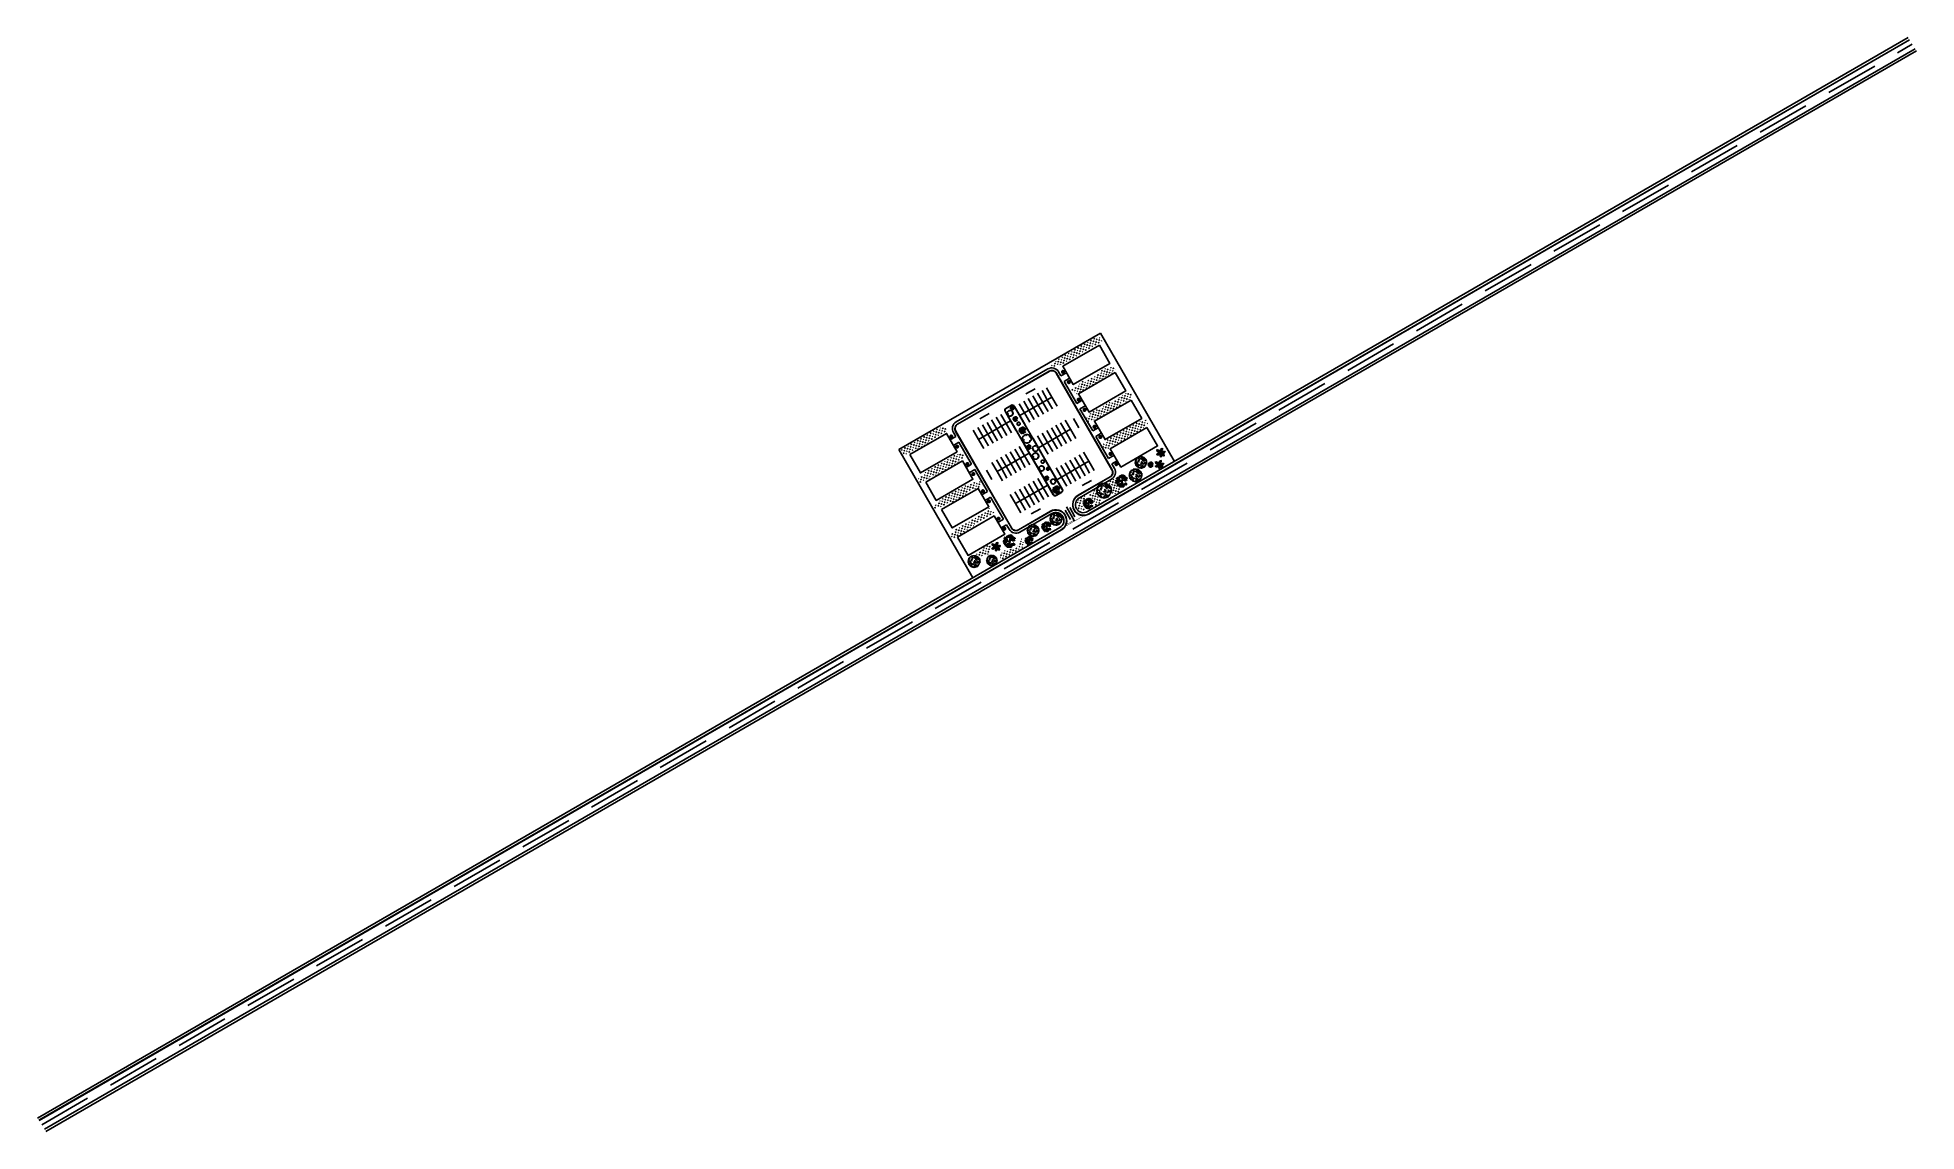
# Model space of a CAD drawing. Header units: metres. Extents: x 99558 to 100446, y 49739 to 50255.
import ezdxf

# ---------------------------------------------------------------- set-up
doc = ezdxf.new("R2010")
doc.units = ezdxf.units.M
doc.header["$MEASUREMENT"] = 0
doc.linetypes.add('DASHED2', pattern=[0.375, 0.25, -0.125])
for name, color, linetype in [('BuildingOutline', 200, 'Continuous'), ('Grass', 252, 'Continuous'), ('ParkingSpace', 9, 'Continuous'), ('RoadMarkings', 252, 'Continuous'), ('SiteBoundary', 10, 'Continuous'), ('Vegetations', 74, 'Continuous'), ('Walkway', 104, 'Continuous')]:
    doc.layers.add(name, color=color, linetype=linetype)
doc.styles.get("Standard").update_dxf_attribs({"font": 'arial.ttf'})
doc.dimstyles.new('BuildingStyle', dxfattribs={"dimtxt": 2.5, "dimasz": 2.5, "dimexe": 2.5, "dimexo": 0.0625, "dimgap": 2.5, "dimtad": 0, "dimtih": 1, "dimtoh": 1, "dimdec": 0, "dimzin": 0, "dimdsep": 46, "dimtxsty": 'Standard', "dimcen": 0.09, "dimadec": 0, "dimazin": 0, "dimtfac": 1, "dimtdec": 0, "dimtofl": 0, "dimtmove": 2, "dimatfit": 3, "dimfxl": 1, "dimtolj": 1, "dimtzin": 0, "dimarcsym": 0})
pattern_1 = [(30, (100000, 50000), (0.320272, 1.195272), [0.4375, -1.3125]), (120, (100000.2988, 49999.9199), (-1.195272, 0.320272), [0.4375, -1.3125])]

# ---------------------------------------------------------------- blocks, each defined once
blk = doc.blocks.new('ParkingSpaces')
at = {"layer": 'ParkingSpace'}
for points in [[(-17.5, 0), (-17.5, 5)], [(0, 0), (-17.5, 0)], [(0, 0), (-17.5, 0)], [(-15, 0), (-15, 5)], [(-12.5, 0), (-12.5, 5)], [(-10, 0), (-10, 5)], [(-7.5, 0), (-7.5, 5)], [(-5, 0), (-5, 5)], [(-2.5, 0), (-2.5, 5)], [(-2.5, 0), (-2.5, 5)], [(0, 0), (0, 5)], [(0, 0), (0, -5)], [(-17.5, 0), (-17.5, -5)], [(-15, 0), (-15, -5)], [(-12.5, 0), (-12.5, -5)], [(-10, 0), (-10, -5)], [(-7.5, 0), (-7.5, -5)], [(-5, 0), (-5, -5)], [(-2.5, 0), (-2.5, -5)], [(-2.5, 0), (-2.5, -5)]]:
    blk.add_lwpolyline(points, dxfattribs=at)
blk = doc.blocks.new('L', base_point=(1.37, 0.59))
for p, q in [((1.28, 0.65), (1.31, 0.68)), ((1.29, 0.6), (1.28, 0.65)), ((1.28, 0.57), (1.31, 0.59)), ((1.29, 0.52), (1.28, 0.57)), ((1.32, 0.59), (1.29, 0.6)), ((1.32, 0.51), (1.29, 0.52)), ((1.31, 0.68), (1.34, 0.62)), ((1.31, 0.59), (1.34, 0.54)), ((1.34, 0.62), (1.32, 0.59)), ((1.34, 0.54), (1.32, 0.51)), ((1.34, 0.49), (1.36, 0.55)), ((1.38, 0.48), (1.34, 0.49)), ((1.36, 0.55), (1.39, 0.55)), ((1.4, 0.53), (1.38, 0.48)), ((1.39, 0.55), (1.4, 0.53))]:
    blk.add_line(p, q)
blk = doc.blocks.new('TREE-11')
at = {"layer": 'Vegetations'}
for p, q in [((-29, 17), (-35, 21)), ((-29, 13), (-35, 18)), ((-11, 15), (-29, 17)), ((-12, 10), (-29, 13)), ((-2, 6), (-12, 10)), ((0, 9), (-11, 15)), ((0, 0), (-3, -10)), ((0, 0), (-2, 6)), ((4, 4), (0, 9)), ((4, 4), (15, 14)), ((7, -1), (14, 7)), ((14, 7), (19, 13)), ((15, 14), (19, 23)), ((19, 23), (22, 27)), ((19, 13), (22, 21)), ((22, 27), (25, 30)), ((22, 21), (28, 28)), ((25, 30), (27, 34)), ((28, 28), (33, 30)), ((-9, -14), (-14, -26)), ((-5, -16), (-10, -28)), ((-10, -28), (-7, -34)), ((-3, -10), (-9, -14)), ((1, -14), (-5, -16)), ((7, -1), (1, -14))]:
    blk.add_line(p, q, dxfattribs=at)
for p, xscale, yscale, zscale, rotation in [((-54, 16), 119.9999999999998, 119.9999999999998, 119.9999999999998, 347.8021081598379), ((-49, 36), 119.9999999999998, 119.9999999999998, 119.9999999999998, 347.8021081598379), ((-42, 18), 119.9999999999998, 119.9999999999998, 119.9999999999998, 347.8021081598379), ((-34, 39), 120, 120, 120, 295.0165150851705), ((-31, 20), 120, 120, 120, 295.0165150851705), ((-26, 58), 120, 120, 120, 295.0165150851705), ((-17, 51), 120, 120, 120, 295.0165150851705), ((-11, 28), 120, 120, 120, 295.0165150851705), ((-7, 46), 120, 120, 120, 295.0165150851705), ((9, 58), 119.9999999999999, 119.9999999999999, 119.9999999999999, 190.1248425347957), ((17, 39), 119.9999999999999, 119.9999999999999, 119.9999999999999, 190.1248425347957), ((26, 57), 119.9999999999999, 119.9999999999999, 119.9999999999999, 190.1248425347957), ((29, 32), 119.9999999999999, 119.9999999999999, 119.9999999999999, 190.1248425347957), ((33, 12), 119.9999999999999, 119.9999999999999, 119.9999999999999, 190.1248425347957), ((34, -10), 119.9999999999999, 119.9999999999999, 119.9999999999999, 190.1248425347957), ((36, 54), 119.9999999999999, 119.9999999999999, 119.9999999999999, 190.1248425347957), ((47, 24), 119.9999999999999, 119.9999999999999, 119.9999999999999, 190.1248425347957), ((50, -11), 119.9999999999999, 119.9999999999999, 119.9999999999999, 190.1248425347957), ((50, 47), 119.9999999999999, 119.9999999999999, 119.9999999999999, 190.1248425347957), ((52, 3), 119.9999999999999, 119.9999999999999, 119.9999999999999, 190.1248425347957), ((55, 31), 119.9999999999999, 119.9999999999999, 119.9999999999999, 190.1248425347957), ((65, 6), 119.9999999999999, 119.9999999999999, 119.9999999999999, 190.1248425347957), ((-15, -54), 119.9999999999998, 119.9999999999998, 119.9999999999998, 66.16076666471409), ((-1, -34), 119.9999999999998, 119.9999999999998, 119.9999999999998, 66.16076666471409), ((2, -45), 119.9999999999998, 119.9999999999998, 119.9999999999998, 66.16076666471409), ((22, -38), 119.9999999999998, 119.9999999999998, 119.9999999999998, 66.16076666471409), ((27, -51), 119.9999999999998, 119.9999999999998, 119.9999999999998, 66.16076666471409)]:
    blk.add_blockref('L', p, dxfattribs=dict(at, xscale=xscale, yscale=yscale, zscale=zscale, rotation=rotation))
at = {"layer": 'Vegetations', "xscale": 120, "yscale": 120, "zscale": 120}
for p in [(-52, -11), (-46, -33), (-39, -20), (-32, -43), (-31, -16), (-24, -39), (-15, -20), (-15, -40)]:
    blk.add_blockref('L', p, dxfattribs=at)
blk = doc.blocks.new('TREE-13')
for points in [[(-60, 6), (-64, 10), (-68, 12), (-66, 12), (-63, 12), (-60, 18), (-56, 19), (-55, 17), (-55, 16), (-51, 14), (-48, 13), (-48, 9), (-47, 6), (-46, 3)], [(-60, 6), (-63, 4), (-60, 2), (-65, -5), (-60, -6), (-61, -5), (-56, -5), (-58, -8), (-56, -8), (-59, -10), (-59, -15), (-57, -22), (-52, -22), (-52, -19), (-54, -19), (-51, -16), (-49, -17), (-48, -17), (-50, -13), (-45, -13), (-45, -10), (-42, -11), (-39, -7), (-36, -7)], [(-59, 19), (-62, 21), (-59, 23), (-63, 30), (-58, 30), (-59, 29), (-54, 29), (-56, 32), (-54, 32), (-56, 35), (-56, 39), (-54, 46), (-49, 46), (-49, 43), (-51, 43), (-48, 39), (-46, 41), (-45, 40), (-47, 36), (-43, 36), (-43, 33), (-40, 34), (-38, 30), (-34, 30)], [(-45, 43), (-47, 47), (-45, 47), (-45, 50), (-41, 50), (-44, 54), (-44, 56), (-41, 55), (-40, 54), (-40, 59), (-37, 59), (-37, 57), (-35, 56), (-34, 61), (-36, 63), (-32, 66), (-32, 62), (-31, 59), (-32, 56), (-28, 55), (-28, 58), (-24, 58), (-24, 55)], [(-34, 22), (-39, 21), (-38, 20), (-38, 18), (-42, 16), (-41, 15), (-40, 12), (-42, 9), (-40, 7), (-39, 7), (-40, 4), (-42, 4), (-42, 0), (-39, 1), (-39, -2), (-35, -3), (-34, -3), (-31, -1), (-32, 0)], [(-22, 67), (-23, 65), (-27, 67), (-28, 61)], [(-18, 26), (-18, 25), (-21, 27), (-20, 28), (-21, 28), (-25, 32), (-23, 33), (-23, 37), (-13, 34), (-13, 40), (-12, 41), (-10, 38), (-7, 38), (-6, 36), (-6, 33)], [(-22, 67), (-20, 67), (-19, 70), (-11, 73), (-13, 70), (-13, 68), (-7, 70), (-4, 69), (-4, 65), (2, 68), (5, 68), (4, 64), (8, 63), (6, 59), (-1, 59), (-3, 55), (1, 53), (6, 53), (-2, 46), (-9, 46), (-9, 47), (-10, 50)], [(-11, 5), (-11, 3), (-10, 0), (-9, -1), (-7, 0), (-6, -2), (-4, -2), (0, 0), (-2, -3), (0, -8), (3, -7), (4, -4), (5, 1), (7, -2), (8, 0), (10, 6), (9, 6), (7, 9), (9, 12), (7, 12), (5, 10), (3, 11), (1, 13), (1, 14)], [(6, 66), (8, 72), (13, 70), (14, 66), (19, 67), (20, 64), (24, 64), (25, 62), (25, 60), (30, 61), (28, 58), (34, 58), (32, 56), (35, 53)], [(9, 43), (13, 46), (13, 45), (14, 43), (18, 43), (19, 42), (19, 39), (23, 37), (22, 35), (21, 34), (24, 33), (26, 34), (28, 31), (25, 29), (27, 28), (24, 24), (23, 24), (20, 23), (19, 24)], [(25, 8), (25, 13), (27, 15), (27, 10), (31, 13), (31, 17), (34, 17), (40, 14), (40, 19), (42, 15), (46, 17), (46, 19), (50, 21), (53, 20), (54, 17), (60, 15), (58, 12), (58, 10), (62, 7), (58, 5), (55, 5), (55, 3), (48, 3), (48, 6), (43, 8), (42, 9)], [(30, 51), (30, 46), (33, 43), (38, 43), (40, 40), (41, 35), (43, 32), (34, 29), (38, 27), (35, 26), (39, 24), (42, 26), (44, 25)], [(48, 3), (52, 1), (53, 0), (53, -3), (60, -4), (59, -6), (53, -9), (57, -10), (54, -12), (52, -11), (53, -16), (49, -17), (51, -18), (51, -21), (48, -21), (43, -19), (45, -22), (49, -25), (50, -27), (43, -26), (39, -27), (36, -27), (33, -23)], [(35, 53), (42, 54), (37, 48), (43, 47), (43, 44), (41, 43), (42, 42), (45, 42), (47, 45), (50, 41), (48, 37), (51, 34), (53, 33), (52, 28), (53, 28), (57, 27), (57, 25), (54, 23), (54, 21)], [(-47, -18), (-50, -22), (-50, -22), (-48, -25), (-54, -29), (-52, -30), (-46, -31), (-49, -34), (-46, -34), (-44, -32), (-43, -37), (-40, -36), (-41, -38), (-39, -41), (-36, -40), (-33, -36), (-33, -39), (-36, -43), (-36, -46), (-30, -42), (-26, -41), (-23, -40), (-22, -34), (-22, -31), (-24, -26)], [(-30, -44), (-30, -45), (-28, -49), (-24, -46), (-23, -49), (-17, -48), (-17, -51), (-14, -50), (-11, -51), (-10, -49)], [(-20, -18), (-21, -13), (-26, -16), (-27, -15), (-26, -12), (-28, -9), (-27, -8), (-24, -6)], [(-1, -18), (-6, -18), (-8, -20), (-3, -21), (-5, -25), (-10, -25), (-10, -27), (-7, -33), (-12, -33), (-7, -36), (-9, -40), (-11, -40), (-14, -43), (-13, -46), (-10, -48), (-8, -53), (-5, -51), (-2, -52), (1, -56), (2, -51), (2, -49), (5, -48), (4, -41), (1, -41), (0, -36), (-2, -35)], [(6, -48), (11, -52), (10, -44), (16, -47), (17, -44), (17, -43), (18, -42), (20, -44), (21, -47), (25, -45), (25, -41), (29, -40), (32, -40), (34, -35), (35, -36), (39, -37), (40, -36), (39, -32), (41, -28)], [(11, -15), (11, -16), (11, -16), (14, -17), (14, -19), (13, -20), (16, -21), (16, -22), (24, -17), (25, -21), (30, -20), (27, -17), (30, -16), (33, -17), (34, -13), (33, -13), (33, -9), (27, -9), (31, -7), (30, -5), (28, -5), (27, -4), (27, -3)]]:
    blk.add_lwpolyline(points)
blk = doc.blocks.new('TREE-01')
blk.add_lwpolyline([(5, -68), (5, -68), (6, -68), (6, -68), (6, -69), (7, -69), (7, -69), (8, -69), (8, -69), (9, -69), (9, -69), (9, -69), (9, -69), (9, -69), (10, -69), (10, -69), (10, -69), (10, -69), (10, -69), (10, -69), (10, -69), (10, -69), (10, -69), (11, -69), (11, -69), (11, -69), (11, -69), (11, -69), (11, -69), (11, -69), (11, -69), (11, -69), (11, -69), (11, -69), (11, -69), (12, -69), (12, -69), (12, -69), (12, -69), (12, -69), (12, -69), (12, -68), (12, -68), (12, -68), (12, -68), (12, -68), (12, -68), (12, -68), (12, -68), (12, -68), (13, -68), (13, -68), (13, -68), (13, -68), (13, -68), (13, -68), (13, -68), (13, -68), (13, -68), (13, -68), (13, -68), (13, -68), (13, -68), (13, -68), (13, -68), (13, -68), (13, -68), (14, -68), (14, -68), (14, -68), (14, -68), (14, -68), (14, -68), (14, -68), (14, -68), (14, -68), (14, -68), (15, -68), (15, -68), (15, -67), (15, -67), (16, -67), (16, -67), (16, -67), (16, -67), (17, -67), (17, -67), (17, -67), (18, -67), (18, -67), (18, -67), (18, -67), (18, -67), (18, -67), (18, -67), (18, -67), (19, -67), (19, -67), (19, -67), (19, -67), (19, -67), (19, -67), (19, -67), (19, -67), (20, -67), (20, -67), (20, -67), (20, -67), (20, -67), (20, -67), (20, -67), (20, -67), (20, -67), (20, -67), (20, -67), (20, -67), (20, -67), (20, -67), (20, -67), (20, -67), (20, -67), (20, -66), (21, -66), (21, -66), (21, -66), (21, -66), (21, -66), (21, -66), (21, -66), (21, -66), (21, -66), (21, -66), (21, -66), (21, -66), (21, -66), (21, -66), (21, -66), (21, -66), (21, -66), (21, -66), (21, -66), (21, -66), (21, -66), (21, -66), (21, -66), (21, -66), (21, -66), (21, -66), (21, -66), (21, -66), (22, -66), (22, -66), (22, -66), (22, -66), (22, -66), (22, -66), (22, -66), (22, -66), (22, -65), (22, -65), (22, -65), (22, -65), (22, -65), (22, -65), (22, -65), (23, -65), (23, -65), (23, -65), (23, -65), (23, -65), (23, -65), (23, -64), (23, -64), (23, -64), (23, -64), (23, -64), (23, -64), (23, -64), (23, -64), (23, -64), (23, -64), (24, -64), (24, -64), (24, -64), (24, -64), (24, -64), (24, -64), (24, -64), (24, -64), (24, -64), (24, -64), (24, -64), (24, -64), (25, -64), (25, -64), (25, -64), (25, -64), (25, -64), (25, -63), (25, -63), (25, -63), (25, -63), (25, -63), (26, -63), (26, -63), (26, -63), (26, -63), (26, -63), (26, -63), (26, -63), (26, -63), (26, -63), (27, -63), (27, -63), (27, -63), (27, -63), (27, -63), (27, -63), (27, -63), (27, -63), (27, -63), (27, -62), (27, -62), (27, -62), (27, -62), (27, -62), (26, -62), (26, -61), (26, -61), (26, -61), (26, -61), (26, -60), (26, -60), (26, -60), (26, -60), (26, -60), (26, -60), (26, -60), (26, -59), (26, -59), (26, -59), (26, -59), (26, -59), (26, -59), (26, -59), (26, -59), (26, -59), (26, -59), (26, -59), (26, -59), (26, -59), (26, -59), (26, -59), (26, -59), (26, -59), (26, -59), (26, -59), (26, -58), (26, -58), (25, -58), (25, -58), (25, -58), (25, -58), (25, -58), (25, -58), (25, -57), (25, -57), (25, -57), (25, -57), (25, -56), (25, -56), (25, -56), (25, -56), (25, -55), (25, -55), (25, -55), (25, -55), (25, -55), (25, -55), (24, -55), (24, -55), (24, -54), (24, -54), (24, -54), (24, -54), (24, -54), (24, -54), (24, -54), (24, -54), (24, -54), (24, -54), (24, -54), (24, -54), (24, -54), (24, -53), (24, -53), (24, -53), (24, -53), (24, -53), (23, -53), (23, -53), (23, -53), (23, -53), (23, -53), (23, -53), (23, -53), (23, -53), (23, -53), (23, -53), (23, -53), (23, -53), (23, -53), (23, -53), (23, -53), (23, -53), (23, -53), (23, -52), (23, -52), (23, -52), (23, -52), (23, -52), (23, -52), (23, -52), (23, -52), (23, -52), (23, -52), (23, -51), (23, -51), (23, -51), (22, -51), (22, -51), (22, -51), (22, -51), (22, -51), (22, -51), (22, -51), (22, -51), (22, -51), (22, -51), (22, -51), (22, -51), (22, -51), (22, -50), (22, -50), (22, -50), (22, -50), (22, -50), (22, -50), (22, -50), (22, -50), (22, -50), (22, -50), (22, -50), (22, -49), (22, -49), (22, -49), (22, -49), (22, -49), (22, -48), (22, -48), (22, -48), (22, -48), (22, -48), (22, -48), (22, -48), (22, -48), (22, -48), (23, -48), (23, -48), (23, -48), (23, -48), (23, -48), (23, -48), (23, -48), (23, -48), (23, -48), (23, -49), (23, -49), (23, -49), (23, -49), (23, -49), (23, -49), (23, -49), (23, -49), (23, -49), (23, -49), (23, -50), (23, -50), (23, -50), (23, -50), (24, -50), (24, -50), (24, -50), (24, -50), (24, -50), (24, -51), (24, -51), (24, -51), (24, -51), (24, -51), (24, -51), (24, -51), (24, -51), (24, -51), (24, -51), (24, -51), (24, -51), (24, -51), (24, -51), (24, -51), (25, -51), (25, -51), (25, -51), (25, -51), (25, -51), (25, -51), (25, -51), (25, -51), (25, -51), (25, -52), (25, -52), (25, -52), (25, -52), (25, -52), (25, -52), (25, -52), (25, -52), (26, -52), (26, -52), (26, -52), (26, -52), (26, -52), (26, -52), (27, -52), (27, -52), (27, -52), (27, -52), (27, -52), (28, -53), (28, -53), (28, -53), (28, -53), (28, -53), (29, -53), (29, -53), (29, -53), (29, -53), (29, -53), (29, -53), (29, -53), (29, -53), (29, -53), (29, -53), (29, -53), (29, -53), (29, -53), (29, -53), (29, -53), (29, -53), (29, -53), (29, -53), (29, -53), (30, -53), (30, -53), (30, -53), (30, -53), (30, -53), (30, -53), (30, -53), (30, -53), (30, -53), (30, -53), (30, -54), (30, -54), (30, -54), (30, -54), (30, -54), (30, -54), (30, -54), (30, -54), (30, -54), (30, -54), (30, -54), (30, -54), (30, -54), (30, -54), (30, -54), (30, -54), (30, -54), (30, -54), (30, -55), (30, -55), (30, -55), (30, -55), (30, -55), (30, -55), (31, -55), (31, -55), (31, -55), (31, -55), (31, -55), (31, -55), (31, -55), (31, -55), (31, -55), (31, -55), (31, -56), (31, -56), (31, -56), (31, -56), (31, -56), (31, -56), (31, -56), (31, -56), (31, -56), (31, -56), (31, -56), (31, -56), (31, -56), (31, -56), (31, -56), (31, -56), (31, -56), (32, -56), (32, -56), (32, -56), (32, -56), (32, -56), (32, -56), (32, -56), (32, -56), (32, -56), (32, -56), (33, -56), (33, -57), (33, -57), (33, -57), (33, -57), (33, -57), (33, -57), (33, -57), (33, -57), (33, -57), (33, -57), (33, -57), (33, -57), (33, -57), (34, -57), (34, -57), (34, -57), (34, -57), (34, -57), (34, -57), (35, -57), (35, -57), (35, -57), (35, -57), (35, -57), (36, -57), (36, -57), (36, -57), (36, -57), (36, -57), (36, -57), (36, -57), (36, -57), (36, -57), (36, -57), (37, -57), (37, -57), (37, -57), (37, -57), (37, -57), (37, -57), (37, -57), (37, -57), (37, -57), (37, -57), (37, -57), (37, -57), (37, -57), (37, -57), (37, -57), (37, -57), (37, -57), (37, -57), (37, -57), (37, -57), (37, -57), (38, -57), (38, -57), (38, -57), (38, -57), (38, -57), (38, -57), (38, -57), (39, -57), (39, -57), (39, -57), (39, -57), (39, -57), (40, -57), (40, -56), (40, -56), (40, -56), (40, -56), (40, -56), (40, -56), (40, -56), (40, -56), (40, -56), (40, -56), (40, -56), (40, -56), (40, -56), (40, -56), (40, -56), (41, -56), (41, -56), (41, -56), (41, -56), (41, -56), (41, -56), (41, -56), (41, -56), (41, -56), (41, -56), (41, -56), (41, -56), (41, -56), (41, -56), (41, -56), (41, -56), (41, -56), (41, -56), (41, -56), (41, -56), (42, -56), (42, -55), (42, -55), (42, -55), (42, -55), (42, -55), (42, -55), (42, -55), (42, -55), (42, -55), (42, -55), (42, -55), (42, -55), (42, -55), (42, -55), (42, -55), (42, -55), (42, -55), (42, -55), (43, -55), (43, -55), (43, -55), (43, -55), (43, -55), (43, -55), (43, -55), (43, -55), (43, -55), (43, -55), (43, -55), (43, -55), (43, -55), (44, -55), (44, -55), (44, -55), (44, -55), (44, -54), (44, -54), (44, -54), (44, -54), (44, -54), (44, -54), (44, -54), (44, -54), (44, -54), (44, -54), (44, -54), (44, -54), (44, -54), (44, -54), (44, -54), (44, -54), (45, -54), (45, -54), (45, -54), (45, -54), (45, -54), (45, -54), (45, -54), (45, -54), (45, -54), (45, -54), (45, -54), (45, -54), (45, -54), (45, -54), (45, -53), (45, -53), (45, -53), (45, -53), (45, -53), (45, -53), (45, -53), (45, -53), (45, -53), (45, -53), (45, -53), (45, -53), (45, -53), (45, -53), (46, -53), (46, -53), (46, -53), (46, -53), (46, -53), (46, -53), (46, -53), (46, -53), (46, -53), (46, -53), (46, -53), (46, -53), (46, -53), (46, -53), (46, -53), (46, -53), (47, -53), (47, -53), (47, -53), (47, -53), (47, -53), (48, -53), (48, -52), (48, -52), (48, -52), (49, -52), (49, -52), (49, -52), (49, -52), (49, -52), (49, -52), (50, -52), (50, -52), (50, -52), (50, -52), (50, -52), (50, -52), (50, -52), (50, -52), (50, -52), (51, -52), (51, -52), (51, -52), (51, -52), (51, -51), (51, -51), (51, -51), (51, -51), (51, -51), (51, -51), (51, -51), (51, -51), (51, -51), (51, -51), (51, -51), (51, -51), (52, -51), (52, -51), (52, -51), (52, -51), (52, -51), (52, -51), (52, -51), (52, -51), (52, -51), (52, -51), (52, -51), (52, -51), (52, -51), (52, -51), (52, -50), (52, -50), (52, -50), (52, -50), (52, -50), (52, -50), (52, -50), (52, -50), (52, -50), (52, -50), (52, -50), (52, -50), (52, -50), (52, -50), (52, -50), (52, -50), (52, -50), (52, -50), (52, -50), (52, -50), (53, -49), (53, -49), (53, -49), (53, -49), (53, -49), (53, -49), (53, -49), (53, -49), (53, -49), (53, -49), (53, -49), (53, -49), (53, -48), (53, -48), (53, -48), (53, -48), (53, -48), (53, -48), (53, -48), (53, -48), (53, -48), (53, -48), (53, -48), (53, -48), (53, -48), (53, -48), (53, -48), (53, -47), (53, -47), (53, -47), (53, -47), (53, -47), (53, -46), (53, -46), (53, -46), (53, -46), (53, -46), (53, -46), (54, -46), (54, -45), (54, -45), (54, -45), (54, -45), (54, -45), (54, -45), (54, -45), (54, -45), (54, -45), (54, -45), (54, -45), (54, -45), (54, -45), (54, -45), (54, -45), (54, -45), (54, -45), (54, -45), (55, -45), (55, -45), (55, -44), (55, -44), (55, -44), (55, -44), (55, -44), (55, -44), (55, -44), (55, -44), (55, -44), (55, -44), (55, -44), (55, -44), (56, -44), (56, -44), (56, -44), (56, -44), (56, -44), (56, -44), (56, -44), (56, -44), (56, -44), (56, -43), (56, -43), (56, -43), (56, -43), (56, -43), (56, -43), (56, -43), (56, -43), (56, -43), (56, -43), (56, -43), (56, -43), (56, -43), (56, -43), (56, -43), (56, -43), (56, -43), (56, -43), (56, -43), (56, -43), (56, -43), (56, -43), (56, -43), (56, -42), (56, -42), (57, -42), (57, -42), (57, -42), (57, -42), (57, -42), (57, -42), (57, -42), (57, -41), (57, -41), (57, -41), (57, -40), (57, -40), (57, -39), (57, -39), (57, -38), (57, -38), (57, -38), (57, -37), (57, -37), (57, -37), (57, -37), (57, -37), (57, -37), (57, -37), (57, -37), (57, -37), (57, -36), (57, -36), (57, -36), (57, -36), (57, -36), (57, -36), (57, -36), (57, -36), (58, -36), (58, -36), (58, -36), (58, -36), (58, -36), (58, -36), (58, -36), (58, -35), (58, -35), (58, -35), (58, -35), (58, -35), (58, -35), (58, -35), (58, -35), (58, -35), (58, -35), (58, -35), (58, -35), (58, -35), (58, -35), (59, -35), (59, -35), (59, -35), (59, -35), (59, -35), (59, -35), (59, -35), (59, -35), (59, -35), (59, -35), (59, -35), (59, -34), (59, -34), (59, -34), (59, -34), (59, -34), (59, -34), (59, -34), (59, -34), (59, -34), (59, -34), (59, -34), (59, -34), (59, -34), (59, -34), (59, -34), (59, -34), (59, -34), (59, -34), (59, -34), (60, -34), (60, -34), (60, -34), (60, -34), (60, -34), (60, -34), (60, -34), (60, -34), (60, -34), (60, -33), (60, -33), (60, -33), (60, -33), (60, -33), (60, -33), (60, -33), (60, -33), (60, -33), (60, -33), (60, -33), (60, -33), (60, -33), (60, -33), (60, -33), (61, -33), (61, -34), (61, -34), (61, -34), (61, -34), (61, -34), (61, -34), (61, -34), (61, -34), (62, -34), (62, -34), (62, -34), (62, -34), (62, -34), (62, -34), (62, -34), (62, -34), (62, -33), (62, -33), (62, -33), (62, -33), (62, -33), (62, -33), (62, -33), (62, -33), (62, -33), (62, -33), (62, -33), (62, -33), (62, -33), (62, -33), (62, -33), (62, -33), (62, -32), (63, -32), (63, -32), (63, -32), (63, -32), (63, -32), (63, -32), (63, -32), (63, -32), (63, -32), (63, -32), (63, -32), (63, -32), (63, -32), (63, -32), (63, -32), (63, -32), (63, -32), (63, -32), (63, -32), (63, -32), (63, -32), (63, -32), (63, -32), (63, -31), (63, -31), (63, -31), (63, -31), (63, -31), (63, -31), (63, -31), (64, -31), (64, -31), (64, -31), (64, -31), (64, -31), (64, -31), (64, -31), (64, -31), (64, -31), (64, -31), (64, -31), (64, -31), (64, -30), (64, -30), (64, -30), (64, -30), (64, -30), (64, -30), (64, -30), (64, -30), (65, -30), (65, -30), (65, -30), (65, -30), (65, -30), (65, -30), (65, -29), (65, -29), (65, -29), (65, -29), (65, -29), (65, -29), (65, -29), (65, -29), (65, -29), (65, -29), (65, -29), (65, -29), (65, -29), (65, -29), (65, -29), (65, -29), (65, -29), (65, -29), (65, -29), (65, -29), (65, -28), (65, -28), (65, -28), (66, -28), (66, -28), (66, -28), (66, -28), (66, -28), (66, -28), (66, -28), (66, -28), (66, -28), (66, -28), (66, -28), (66, -28), (66, -28), (66, -28), (66, -28), (66, -28), (66, -28), (66, -28), (66, -28), (66, -28), (66, -28), (66, -28), (66, -28), (66, -28), (66, -27), (66, -27), (66, -27), (66, -27), (66, -27), (66, -27), (66, -27), (66, -27), (67, -27), (67, -27), (67, -27), (67, -27), (67, -27), (67, -27), (67, -27), (67, -27), (67, -26), (67, -26), (67, -26), (67, -26), (67, -26), (67, -26), (67, -26), (67, -26), (68, -26), (68, -26), (68, -26), (68, -26), (68, -26), (68, -26), (68, -26), (68, -26), (68, -26), (68, -26), (68, -26), (68, -26), (68, -26), (68, -26), (68, -26), (68, -26), (68, -26), (68, -26), (68, -26), (68, -26), (68, -26), (68, -26), (68, -26), (68, -26), (68, -25), (68, -25), (68, -25), (68, -25), (68, -25), (68, -25), (68, -25), (68, -25), (68, -25), (68, -25), (68, -25), (69, -25), (69, -25), (69, -25), (69, -25), (69, -25), (69, -24), (69, -24), (69, -24), (69, -24), (69, -24), (69, -23), (69, -23), (69, -23), (69, -22), (69, -22), (69, -22), (69, -22), (69, -21), (69, -21), (69, -21), (69, -21), (69, -21), (69, -21), (69, -21), (69, -21), (68, -21), (68, -21), (68, -21), (68, -21), (68, -21), (68, -21), (68, -21), (68, -21), (68, -20), (68, -20), (68, -20), (68, -20), (68, -20), (68, -20), (68, -20), (68, -20), (68, -20), (68, -20), (68, -20), (68, -20), (67, -20), (67, -20), (67, -20), (67, -20), (67, -20), (67, -20), (67, -20), (67, -20), (67, -20), (67, -20), (67, -20), (67, -20), (67, -20), (67, -20), (67, -20), (67, -20), (67, -20), (66, -19), (66, -19), (66, -19), (66, -19), (66, -19), (66, -19), (66, -19), (66, -19), (65, -19), (65, -19), (65, -19), (65, -19), (64, -19), (64, -19), (64, -19), (63, -18), (63, -18), (63, -18), (63, -18), (63, -18), (62, -18), (62, -18), (62, -18), (62, -18), (62, -18), (62, -18), (62, -18), (62, -18), (62, -18), (62, -18), (62, -18), (62, -18), (62, -18), (62, -18), (62, -18), (62, -18), (62, -17), (62, -17), (62, -17), (62, -17), (62, -17), (62, -17), (62, -17), (62, -17), (62, -17), (62, -17), (62, -17), (62, -17), (62, -17), (62, -17), (62, -17), (62, -17), (62, -17), (62, -17), (62, -17), (63, -17), (63, -17), (63, -17), (63, -17), (64, -17), (64, -17), (64, -17), (65, -17), (65, -17), (65, -17), (66, -17), (66, -17), (66, -16), (66, -16), (66, -16), (66, -16), (66, -16), (66, -16), (67, -16), (67, -16), (67, -16), (67, -16), (67, -16), (67, -16), (67, -16), (67, -16), (68, -16), (68, -16), (68, -16), (68, -16), (68, -16), (69, -16), (69, -16), (69, -16), (69, -16), (70, -16), (70, -16), (70, -16), (70, -16), (70, -16), (70, -16), (70, -16), (70, -16), (70, -16), (70, -16), (70, -16), (70, -16), (70, -16), (70, -16), (71, -15), (71, -15), (71, -15), (71, -15), (71, -15), (71, -15), (71, -15), (71, -15), (71, -15), (71, -15), (71, -15), (71, -15), (71, -15), (71, -15), (71, -15), (71, -15), (71, -15), (71, -15), (71, -15), (71, -15), (71, -15), (71, -15), (71, -15), (71, -15), (71, -15), (71, -14), (71, -14), (71, -14), (71, -14), (71, -14), (71, -14), (71, -14), (71, -14), (71, -14), (71, -13), (71, -13), (71, -13), (71, -13), (72, -13), (72, -13), (72, -13), (72, -13), (72, -13), (72, -13), (72, -13), (72, -13), (72, -12), (72, -12), (72, -12), (72, -12), (72, -12), (72, -12), (72, -12), (72, -12), (72, -11), (72, -11), (72, -11), (72, -11), (72, -11), (72, -11), (72, -11), (72, -10), (72, -10), (72, -10), (72, -9), (72, -9), (72, -8), (72, -8), (72, -7), (72, -6), (72, -5), (72, -5), (73, -4), (73, -3), (73, -3), (73, -3), (73, -2), (73, -2), (73, -2), (73, -2), (73, -2), (73, -2), (73, -1), (73, -1), (73, -1), (73, -1), (73, -1), (73, -1), (73, -1), (73, 0), (73, 0), (73, 0), (73, 0), (73, 0), (73, 0), (73, 0), (73, 0), (73, 0), (73, 0), (73, 0), (73, 1), (73, 1), (74, 1), (74, 1), (74, 1), (74, 1), (74, 1), (74, 1), (74, 1), (74, 1), (74, 1), (74, 1), (74, 1), (74, 1), (74, 2), (74, 2), (74, 2), (74, 2), (74, 2), (74, 2), (74, 3), (74, 3), (74, 4), (74, 4), (74, 5), (74, 5), (74, 6), (74, 7), (74, 7), (74, 8), (74, 8), (74, 8), (74, 8), (74, 9), (74, 9), (74, 9), (74, 9), (74, 9), (74, 9), (74, 9), (74, 9), (74, 9), (74, 9), (74, 9), (74, 9), (74, 9), (74, 10), (74, 10), (74, 10), (73, 10), (73, 10), (73, 10), (73, 10), (73, 10), (73, 10), (73, 10), (73, 10), (73, 10), (73, 10), (73, 10), (73, 11), (73, 11), (73, 11), (73, 11), (73, 11), (73, 11), (73, 11), (73, 11), (73, 11), (73, 11), (73, 11), (73, 11), (73, 11), (73, 11), (73, 11), (73, 11), (73, 11), (73, 11), (73, 11), (72, 11), (72, 12), (72, 12), (72, 12), (72, 12), (72, 12), (72, 12), (72, 12), (72, 12), (72, 12), (72, 12), (72, 12), (72, 12), (72, 12), (72, 12), (72, 12), (72, 12), (72, 12), (72, 12), (72, 12), (72, 12), (72, 12), (72, 12), (72, 12), (72, 12), (72, 12), (71, 12), (71, 12), (71, 12), (71, 12), (71, 13), (71, 13), (71, 13), (71, 13), (70, 13), (70, 13), (70, 13), (70, 13), (70, 13), (70, 13), (70, 13), (69, 13), (69, 13), (69, 13), (69, 13), (68, 13), (68, 13), (67, 13), (67, 13), (66, 13), (66, 13), (65, 13), (64, 13), (64, 13), (63, 13), (63, 13), (63, 13), (63, 13), (62, 13), (62, 13), (62, 13), (62, 13), (62, 13), (62, 13), (62, 13), (62, 13), (62, 13), (62, 13), (62, 13), (62, 13), (62, 13), (62, 12), (62, 12), (62, 12), (62, 12), (62, 12), (62, 12), (62, 12), (62, 12), (62, 12), (62, 12), (61, 12), (61, 12), (61, 12), (61, 12), (61, 12), (61, 12), (61, 12), (61, 12), (61, 12), (61, 12), (61, 12), (61, 12), (61, 12), (61, 12), (61, 12), (61, 12), (61, 12), (61, 12), (61, 12), (61, 12), (61, 12), (61, 12), (61, 12), (61, 12), (61, 12), (61, 12), (61, 12), (61, 11), (60, 11), (60, 11), (60, 11), (60, 11), (60, 11), (60, 11), (60, 11), (60, 11), (60, 11), (60, 11), (60, 11), (59, 11), (59, 11), (59, 11), (59, 11), (59, 11), (59, 11), (59, 11), (59, 10), (59, 10), (59, 10), (58, 10), (58, 10), (58, 10), (58, 10), (58, 10), (58, 10), (58, 10), (58, 10), (58, 10), (58, 10), (58, 10), (58, 9), (58, 9), (58, 9), (58, 9), (58, 9), (57, 9), (57, 9), (57, 9), (57, 9), (57, 9), (57, 9), (57, 9), (57, 9), (57, 9), (57, 9), (57, 9), (57, 9), (57, 9), (57, 9), (57, 9), (57, 9), (57, 9), (57, 9), (57, 9), (57, 9), (57, 9), (57, 9), (57, 9), (57, 9), (57, 9), (57, 9), (57, 9), (56, 9), (56, 9), (56, 9), (56, 9), (56, 9), (56, 9), (56, 9), (56, 9), (56, 9), (56, 9), (56, 10), (56, 10), (56, 11), (56, 11), (56, 12), (56, 12), (56, 13), (56, 13), (56, 13), (56, 13), (56, 14), (56, 14), (56, 14), (56, 14), (56, 14), (56, 14), (56, 14), (56, 14), (56, 14), (56, 14), (56, 14), (56, 14), (56, 14), (57, 14), (57, 14), (57, 14), (57, 14), (57, 14), (57, 14), (57, 14), (57, 15), (57, 15), (57, 15), (57, 15), (57, 15), (57, 15), (57, 15), (57, 15), (58, 15), (58, 15), (58, 15), (59, 15), (59, 15), (59, 15), (60, 15), (60, 15), (61, 15), (61, 15), (61, 15), (61, 15), (62, 15), (62, 15), (62, 15), (62, 15), (62, 15), (63, 15), (63, 15), (63, 15), (64, 15), (64, 15), (64, 15), (65, 15), (65, 15), (66, 16), (66, 16), (66, 16), (66, 16), (66, 16), (67, 16), (67, 16), (67, 16), (67, 16), (67, 16), (67, 16), (67, 16), (67, 16), (67, 16), (67, 16), (67, 17), (67, 17), (67, 17), (67, 17), (67, 17), (67, 17), (67, 17), (68, 17), (68, 17), (68, 17), (68, 17), (68, 17), (68, 17), (68, 18), (68, 18), (68, 18), (68, 18), (68, 18), (68, 18), (68, 18), (68, 18), (68, 18), (68, 18), (68, 18), (68, 18), (68, 18), (68, 18), (68, 18), (68, 18), (68, 18), (68, 18), (68, 18), (68, 19), (68, 19), (68, 19), (68, 19), (68, 19), (68, 19), (68, 19), (68, 19), (68, 19), (68, 20), (68, 20), (68, 20), (68, 20), (68, 21), (68, 21), (68, 21), (69, 22), (69, 22), (69, 22), (69, 22), (69, 23), (69, 23), (69, 23), (69, 23), (69, 23), (69, 23), (69, 24), (69, 24), (69, 24), (69, 25), (69, 25), (69, 25), (69, 25), (69, 26), (69, 26), (69, 26), (69, 26), (69, 26), (69, 27), (69, 27), (69, 27), (69, 27), (69, 27), (69, 28), (69, 28), (69, 28), (69, 29), (69, 29), (69, 29), (69, 30), (69, 30), (69, 30), (69, 30), (69, 30), (69, 30), (69, 30), (69, 31), (69, 31), (69, 31), (69, 31), (69, 31), (69, 31), (69, 31), (69, 31), (69, 31), (69, 31), (69, 31), (69, 31), (69, 31), (69, 31), (69, 31), (69, 31), (69, 31), (68, 31), (68, 31), (68, 31), (68, 32), (68, 32), (68, 32), (68, 32), (68, 32), (68, 32), (68, 32), (68, 32), (68, 32), (68, 32), (68, 32), (68, 32), (68, 32), (68, 33), (68, 33), (68, 33), (68, 33), (67, 33), (67, 33), (67, 33), (67, 33), (67, 33), (67, 33), (67, 33), (67, 33), (67, 33), (67, 33), (67, 33), (67, 33), (67, 33), (67, 33), (67, 33), (67, 33), (67, 33), (67, 33), (67, 33), (67, 33), (67, 33), (67, 33), (67, 34), (67, 34), (67, 34), (67, 34), (67, 34), (67, 34), (67, 34), (67, 34), (67, 34), (67, 34), (67, 34), (67, 34), (67, 34), (66, 34), (66, 34), (66, 34), (66, 34), (66, 34), (66, 35), (66, 35), (66, 35), (66, 35), (66, 35), (66, 35), (66, 35), (66, 35), (65, 35), (65, 35), (65, 35), (65, 35), (65, 35), (65, 35), (65, 35), (65, 36), (65, 36), (65, 36), (65, 36), (65, 36), (65, 36), (65, 36), (65, 36), (65, 36), (65, 36), (65, 36), (65, 36), (65, 36), (64, 36), (64, 36), (64, 36), (64, 36), (64, 36), (64, 36), (64, 36), (64, 37), (64, 37), (64, 37), (64, 37), (64, 37), (64, 37), (64, 37), (64, 37), (64, 37), (64, 37), (64, 37), (64, 37), (64, 37), (63, 37), (63, 37), (63, 37), (63, 37), (63, 37), (63, 37), (63, 37), (63, 37), (63, 37), (63, 37), (63, 37), (63, 37), (63, 37), (63, 37), (63, 37), (63, 38), (63, 38), (63, 38), (63, 38), (63, 38), (63, 38), (63, 38), (63, 38), (63, 38), (63, 38), (63, 38), (63, 38), (63, 38), (63, 38), (63, 38), (63, 39), (63, 39), (63, 39), (63, 39), (63, 39), (63, 39), (63, 39), (63, 39), (62, 39), (62, 39), (62, 39), (62, 39), (62, 39), (62, 40), (62, 40), (62, 40), (62, 40), (62, 40), (62, 40), (62, 40), (62, 40), (62, 40), (62, 41), (62, 41), (62, 41), (62, 41), (62, 41), (62, 41), (62, 41), (62, 41), (62, 41), (62, 41), (62, 41), (62, 41), (62, 41), (62, 41), (62, 41), (62, 41), (62, 41), (62, 41), (62, 41), (62, 41), (62, 42), (62, 42), (62, 42), (62, 42), (62, 42), (62, 42), (62, 42), (62, 42), (62, 42), (62, 42), (62, 43), (62, 43), (62, 43), (62, 43), (62, 43), (62, 43), (62, 43), (62, 43), (62, 43), (62, 44), (62, 44), (62, 44), (62, 44), (62, 44), (62, 44), (62, 44), (62, 44), (62, 44), (62, 44), (62, 45), (62, 45), (62, 45), (62, 45), (62, 45), (62, 46), (62, 46), (62, 46), (62, 46), (62, 46), (62, 46), (62, 46), (62, 46), (62, 46), (62, 47), (62, 47), (62, 47), (62, 47), (62, 47), (62, 47), (62, 47), (62, 47), (62, 47), (62, 47), (62, 47), (62, 47), (62, 48), (62, 48), (62, 48), (62, 48), (62, 48), (62, 48), (62, 48), (62, 48), (62, 48), (61, 48), (61, 48), (61, 48), (61, 48), (61, 48), (61, 48), (61, 49), (61, 49), (61, 49), (61, 49), (61, 49), (61, 49), (61, 49), (61, 49), (61, 49), (61, 49), (61, 49), (61, 49), (61, 49), (61, 49), (61, 49), (61, 49), (60, 49), (60, 49), (60, 49), (60, 49), (60, 49), (60, 49), (60, 49), (60, 49), (60, 49), (60, 49), (60, 49), (60, 49), (60, 49), (60, 49), (60, 49), (60, 49), (60, 49), (59, 49), (59, 49), (59, 49), (59, 49), (59, 49), (59, 49), (59, 49), (59, 50), (59, 50), (59, 50), (59, 50), (59, 50), (59, 50), (59, 50), (59, 50), (59, 50), (59, 50), (59, 50), (59, 50), (59, 50), (58, 50), (58, 50), (58, 50), (58, 50), (58, 50), (58, 50), (58, 50), (58, 50), (58, 50), (58, 51), (58, 51), (57, 51), (57, 51), (57, 51), (57, 51), (57, 51), (57, 51), (57, 51), (57, 51), (57, 51), (57, 51), (57, 51), (57, 51), (57, 51), (56, 51), (56, 51), (56, 51), (56, 51), (56, 51), (56, 51), (56, 51), (56, 51), (56, 51), (56, 51), (56, 51), (56, 51), (56, 52), (56, 52), (56, 52), (56, 52), (56, 52), (56, 52), (56, 52), (56, 52), (56, 52), (55, 52), (55, 52), (55, 52), (55, 52), (55, 52), (55, 52), (55, 52), (55, 52), (55, 52), (55, 52), (55, 52), (55, 52), (55, 52), (55, 52), (54, 52), (54, 52), (54, 52), (54, 52), (54, 52), (54, 52), (53, 52), (53, 52), (53, 52), (53, 52), (53, 52), (53, 52), (53, 52), (53, 52), (53, 53), (53, 53), (53, 53), (53, 53), (53, 53), (53, 53), (53, 53), (53, 53), (52, 53), (52, 53), (52, 53), (52, 53), (52, 53), (52, 53), (52, 53), (52, 53), (52, 53), (52, 53), (52, 53), (51, 53), (51, 53), (51, 53), (51, 53), (51, 53), (51, 53), (51, 53), (51, 53), (51, 53), (50, 53), (50, 53), (50, 53), (50, 53), (50, 53), (50, 53), (50, 53), (50, 53), (50, 53), (50, 53), (50, 53), (50, 53), (50, 53), (50, 53), (50, 54), (50, 54), (50, 54), (50, 54), (50, 54), (50, 54), (50, 54), (50, 54), (50, 54), (50, 54), (49, 54), (49, 54), (49, 54), (49, 54), (49, 55), (49, 55), (49, 55), (49, 55), (49, 55), (49, 55), (49, 55), (49, 55), (49, 55), (49, 55), (49, 55), (49, 55), (49, 55), (49, 55), (49, 55), (49, 55), (49, 56), (49, 56), (49, 56), (49, 56), (48, 56), (48, 56), (48, 56), (48, 57), (48, 57), (48, 57), (48, 57), (48, 57), (48, 57), (48, 57), (48, 57), (48, 57), (48, 57), (48, 57), (48, 57), (48, 58), (48, 58), (48, 58), (48, 58), (48, 58), (48, 58), (48, 58), (48, 58), (48, 58), (48, 58), (48, 58), (48, 58), (48, 58), (48, 59), (48, 59), (48, 59), (47, 59), (47, 59), (47, 59), (47, 59), (47, 59), (47, 59), (47, 59), (47, 59), (47, 59), (47, 59), (47, 59), (47, 60), (47, 60), (47, 60), (47, 60), (47, 60), (47, 60), (47, 60), (47, 60), (47, 60), (47, 60), (47, 60), (47, 60), (47, 60), (47, 60), (47, 60), (47, 60), (47, 61), (47, 61), (47, 61), (47, 61), (47, 61), (47, 61), (47, 61), (47, 61), (47, 61), (47, 61), (47, 61), (46, 61), (46, 61), (46, 61), (46, 61), (46, 61), (46, 62), (46, 62), (46, 62), (46, 62), (46, 62), (46, 62), (46, 62), (46, 62), (46, 62), (46, 62), (46, 62), (46, 62), (46, 62), (46, 62), (46, 62), (46, 62), (46, 62), (46, 63), (46, 63), (46, 63), (46, 63), (46, 63), (46, 63), (46, 63), (46, 63), (46, 63), (46, 63), (46, 63), (46, 63), (46, 63), (45, 63), (45, 63), (45, 63), (45, 63), (45, 63), (45, 63), (45, 63), (45, 64), (45, 64), (45, 64), (45, 64), (45, 64), (45, 64), (45, 64), (45, 64), (45, 64), (45, 65), (45, 65), (45, 65), (45, 65), (45, 65), (45, 65), (45, 65), (45, 65), (45, 66), (45, 66), (45, 66), (44, 66), (44, 66), (44, 66), (44, 66), (44, 66), (44, 66), (44, 66), (44, 66), (44, 66), (44, 67), (44, 67), (44, 67), (44, 67), (43, 67), (43, 67), (43, 67), (43, 67), (43, 67), (43, 67), (43, 67), (43, 67), (43, 67), (43, 67), (43, 67), (43, 67), (43, 67), (43, 67), (43, 67), (42, 68), (42, 68), (42, 68), (42, 68), (42, 68), (42, 68), (42, 68), (42, 68), (42, 68), (42, 68), (42, 68), (42, 68), (42, 68), (42, 68), (42, 68), (42, 68), (42, 68), (41, 68), (41, 68), (41, 68), (41, 68), (41, 68), (41, 68), (41, 68), (41, 68), (41, 68), (41, 68), (40, 68), (40, 68), (40, 68), (40, 68), (40, 68), (40, 68), (40, 68), (40, 68), (40, 68), (40, 68), (40, 69), (40, 69), (39, 69), (39, 69), (39, 69), (39, 69), (39, 69), (39, 69), (39, 69), (39, 69), (39, 69), (39, 69), (39, 69), (39, 69), (39, 69), (38, 69), (38, 69), (38, 69), (38, 69), (38, 69), (38, 69), (38, 69), (38, 69), (38, 69), (38, 69), (38, 69), (38, 69), (38, 69), (38, 69), (38, 69), (38, 69), (38, 69), (38, 69), (38, 69), (38, 70), (38, 70), (38, 70), (38, 70), (38, 70), (38, 70), (38, 70), (38, 70), (38, 70), (37, 70), (37, 70), (37, 70), (37, 70), (37, 70), (37, 70), (37, 70), (37, 70), (37, 70), (37, 70), (37, 70), (37, 70), (37, 70), (37, 70), (37, 70), (37, 70), (37, 70), (37, 70), (37, 70), (37, 70), (37, 71), (37, 71), (37, 71), (37, 71), (37, 71), (37, 71), (37, 71), (37, 71), (36, 71), (36, 71), (36, 71), (36, 71), (36, 71), (36, 71), (36, 71), (36, 71), (36, 71), (36, 71), (36, 71), (36, 71), (36, 71), (36, 71), (36, 71), (35, 71), (35, 71), (35, 71), (35, 71), (35, 71), (35, 71), (35, 71), (35, 71), (35, 71), (35, 71), (35, 71), (35, 71), (35, 72), (35, 72), (35, 72), (35, 72), (35, 72), (34, 72), (34, 72), (34, 72), (34, 72), (34, 72), (34, 72), (34, 72), (34, 72), (34, 72), (34, 72), (34, 72), (34, 72), (33, 72), (33, 72), (33, 72), (33, 72), (33, 72), (33, 72), (32, 72), (32, 72), (32, 72), (31, 72), (31, 72), (30, 72), (30, 72), (30, 72), (30, 72), (29, 72), (29, 72), (29, 72), (29, 72), (29, 72), (29, 72), (29, 72), (29, 72), (29, 72), (29, 72), (29, 72), (29, 72), (29, 71), (29, 71), (29, 71), (29, 71), (29, 71), (29, 71), (29, 71), (29, 71), (29, 71), (29, 71), (29, 71), (28, 70), (28, 70), (28, 70), (28, 70), (28, 70), (28, 70), (28, 70), (28, 70), (28, 70), (28, 70), (28, 69), (28, 69), (28, 69), (28, 69), (28, 69), (28, 69), (28, 69), (28, 68), (28, 68), (28, 68), (28, 68), (28, 68), (28, 67), (28, 67), (28, 67), (28, 67), (28, 67), (27, 67), (27, 67), (27, 67), (27, 67), (27, 67), (27, 67), (27, 67), (27, 67), (27, 67), (27, 67), (27, 67), (26, 67), (26, 67), (26, 67), (26, 66), (26, 66), (26, 66), (26, 66), (26, 66), (26, 66), (26, 66), (26, 66), (26, 66), (26, 66), (26, 66), (26, 66), (25, 66), (25, 66), (25, 65), (25, 65), (25, 65), (25, 65), (25, 65), (24, 65), (24, 65), (24, 65), (24, 65), (24, 65), (23, 65), (23, 65), (23, 65), (23, 65), (22, 65), (22, 65), (22, 65), (22, 65), (22, 65), (22, 64), (21, 64), (21, 64), (21, 64), (21, 64), (21, 64), (21, 64), (21, 64), (21, 64), (21, 64), (21, 64), (21, 64), (21, 64), (21, 64), (21, 64), (20, 64), (20, 64), (20, 64), (20, 64), (20, 64), (20, 64), (20, 64), (20, 64), (20, 64), (20, 64), (20, 64), (20, 64), (20, 64), (20, 64), (20, 64), (20, 64), (20, 64), (20, 64), (19, 64), (19, 64), (19, 63), (19, 63), (19, 63), (19, 63), (19, 63), (19, 63), (19, 63), (19, 63), (19, 63), (19, 63), (19, 63), (18, 63), (18, 63), (18, 63), (18, 63), (18, 63), (18, 63), (18, 63), (18, 63), (18, 63), (18, 63), (18, 63), (18, 63), (18, 63), (17, 63), (17, 63), (17, 63), (17, 63), (17, 63), (17, 63), (17, 63), (17, 63), (16, 63), (16, 63), (16, 63), (16, 62), (16, 62), (16, 62), (16, 62), (15, 62), (15, 62), (15, 62), (15, 62), (15, 62), (14, 62), (14, 62), (14, 62), (14, 62), (13, 62), (13, 62), (13, 62), (13, 62), (13, 62), (13, 62), (13, 62), (13, 62), (13, 62), (13, 62), (13, 63), (13, 63), (13, 63), (13, 63), (13, 63), (13, 63), (13, 63), (13, 63), (13, 63), (13, 63), (13, 63), (13, 63), (13, 63), (13, 63), (14, 63), (14, 63), (14, 63), (14, 63), (14, 63), (14, 63), (14, 63), (14, 63), (14, 63), (14, 63), (14, 63), (14, 63), (14, 63), (14, 63), (14, 63), (14, 63), (14, 63), (14, 63), (14, 63), (14, 63), (14, 63), (14, 63), (14, 63), (15, 63), (15, 63), (15, 63), (15, 63), (15, 63), (15, 64), (15, 64), (15, 64), (15, 64), (15, 64), (15, 64), (15, 64), (15, 64), (15, 64), (15, 64), (15, 64), (16, 64), (16, 64), (16, 64), (16, 64), (16, 64), (16, 64), (16, 64), (16, 64), (16, 64), (16, 64), (16, 64), (16, 64), (16, 64), (17, 65), (17, 65), (17, 65), (17, 65), (17, 65), (17, 65), (17, 65), (17, 65), (17, 65), (17, 65), (17, 65), (17, 65), (17, 65), (17, 65), (17, 65), (17, 65), (17, 65), (17, 65), (17, 65), (17, 65), (17, 65), (17, 65), (17, 65), (17, 65), (17, 65), (17, 65), (17, 65), (17, 65), (17, 65), (17, 65), (17, 65), (17, 65), (17, 65), (17, 65), (17, 65), (17, 65), (18, 65), (18, 65), (18, 65), (18, 65), (18, 65), (18, 66), (18, 66), (18, 66), (18, 66), (18, 66), (18, 66), (18, 66), (18, 66), (18, 66), (19, 66), (19, 66), (19, 66), (19, 66), (19, 66), (20, 66), (20, 66), (20, 66), (20, 66), (20, 66), (20, 66), (20, 66), (20, 66), (20, 66), (20, 66), (20, 66), (20, 66), (20, 66), (20, 66), (20, 66), (20, 66), (20, 66), (20, 66), (20, 66), (20, 66), (20, 66), (20, 66), (20, 66), (21, 67), (21, 67), (21, 67), (21, 67), (21, 67), (21, 67), (21, 67), (21, 67), (21, 67), (21, 67), (21, 67), (21, 67), (21, 67), (21, 67), (21, 67), (21, 67), (21, 67), (21, 67), (21, 67), (21, 67), (21, 67), (21, 67), (21, 67), (21, 67), (21, 67), (21, 67), (21, 67), (22, 67), (22, 67), (22, 67), (22, 67), (22, 67), (22, 67), (22, 67), (22, 67), (22, 68), (22, 68), (22, 68), (22, 68), (22, 68), (22, 68), (22, 68), (23, 68), (23, 68), (23, 68), (23, 68), (23, 68), (23, 68), (23, 68), (23, 68), (23, 68), (23, 68), (23, 68), (23, 68), (23, 68), (23, 68), (24, 69), (24, 69), (24, 69), (24, 69), (24, 69), (24, 69), (24, 69), (24, 69), (24, 69), (24, 69), (24, 69), (24, 69), (24, 69), (24, 69), (24, 69), (24, 69), (24, 69), (24, 69), (24, 69), (24, 70), (24, 70), (24, 70), (24, 70), (24, 70), (25, 70), (25, 70), (25, 70), (25, 70), (25, 70), (25, 70), (25, 70), (25, 70), (25, 70), (25, 70), (25, 70), (25, 70), (25, 70), (25, 70), (25, 70), (25, 70), (25, 70), (25, 70), (25, 71), (25, 71), (25, 71), (25, 71), (25, 71), (25, 71), (25, 71), (25, 71), (25, 72), (25, 72), (25, 72), (25, 72), (25, 73), (25, 73), (25, 73), (25, 74), (25, 74), (25, 74), (25, 74), (25, 74), (25, 74), (25, 74), (25, 74), (25, 74), (25, 74), (25, 74), (25, 74), (25, 74), (25, 74), (24, 75), (24, 75), (24, 75), (24, 75), (24, 75), (24, 75), (24, 75), (24, 75), (24, 75), (24, 75), (24, 75), (24, 75), (24, 75), (24, 75), (24, 75), (24, 75), (24, 75), (24, 75), (24, 75), (24, 75), (24, 75), (24, 75), (24, 75), (24, 75), (24, 75), (24, 75), (23, 75), (23, 75), (23, 75), (23, 75), (23, 75), (23, 75), (23, 75), (23, 75), (23, 75), (23, 75), (23, 76), (23, 76), (23, 76), (23, 76), (23, 76), (23, 76), (22, 76), (22, 76), (22, 76), (22, 76), (22, 76), (22, 76), (22, 76), (21, 76), (21, 76), (21, 76), (21, 76), (21, 76), (21, 76), (20, 76), (20, 76), (20, 76), (20, 76), (19, 76), (19, 76), (18, 76), (18, 76), (18, 76), (17, 76), (17, 76), (17, 76), (17, 76), (17, 76), (17, 76), (16, 76), (16, 76), (16, 76), (16, 77), (16, 77), (16, 77), (16, 77), (16, 77), (16, 77), (16, 77), (16, 77), (16, 77), (16, 77), (16, 77), (16, 77), (16, 77), (16, 77), (16, 77), (16, 77), (16, 77), (16, 77), (16, 77), (15, 77), (15, 77), (15, 77), (15, 77), (15, 77), (15, 77), (15, 77), (15, 77), (15, 77), (15, 77), (15, 77), (15, 77), (15, 77), (15, 77), (15, 77), (15, 77), (15, 77), (15, 77), (15, 77), (15, 77), (15, 77), (15, 77), (15, 77), (15, 77), (15, 78), (15, 78), (15, 78), (15, 78), (14, 78), (14, 78), (14, 78), (14, 78), (14, 78), (14, 78), (14, 78), (14, 78), (14, 78), (14, 78), (14, 78), (14, 78), (14, 78), (13, 78), (13, 78), (13, 78), (13, 78), (13, 78), (13, 78), (13, 78), (13, 78), (13, 78), (13, 78), (13, 78), (13, 78), (13, 78), (13, 78), (13, 78), (13, 78), (13, 78), (13, 78), (13, 78), (12, 78), (12, 79), (12, 79), (12, 79), (12, 79), (12, 79), (12, 79), (12, 79), (12, 79), (12, 79), (12, 79), (12, 79), (12, 79), (11, 79), (11, 79), (11, 79), (11, 79), (10, 79), (10, 79), (9, 79), (8, 79), (7, 79), (6, 79), (6, 79), (5, 79), (4, 79), (4, 79), (3, 79), (3, 79), (3, 79), (2, 79), (2, 79), (2, 79), (2, 79), (2, 79), (1, 79), (1, 80), (1, 80), (0, 80), (0, 80), (0, 80), (-1, 80), (-1, 80), (-2, 80), (-2, 80), (-3, 80), (-3, 80), (-4, 80), (-4, 80), (-5, 80), (-5, 80), (-5, 80), (-6, 80), (-6, 80), (-6, 80), (-6, 79), (-6, 79), (-6, 79), (-6, 79), (-6, 79), (-6, 79), (-6, 79), (-6, 79), (-7, 79), (-7, 79), (-7, 79), (-7, 79), (-7, 79), (-7, 79), (-7, 79), (-7, 79), (-7, 79), (-7, 79), (-7, 79), (-7, 79), (-7, 79), (-7, 79), (-7, 79), (-7, 79), (-7, 79), (-8, 79), (-8, 79), (-8, 78), (-8, 78), (-8, 78), (-8, 78), (-8, 78), (-8, 78), (-8, 78), (-8, 78), (-8, 78), (-8, 78), (-8, 78), (-8, 78), (-8, 78), (-8, 78), (-8, 78), (-8, 78), (-8, 78), (-8, 78), (-9, 78), (-9, 78), (-9, 78), (-9, 78), (-9, 78), (-9, 78), (-9, 78), (-9, 78), (-9, 78), (-9, 78), (-9, 78), (-9, 77), (-9, 77), (-10, 77), (-10, 77), (-10, 77), (-10, 77), (-10, 77), (-10, 77), (-10, 77), (-11, 77), (-11, 77), (-11, 77), (-12, 77), (-12, 77), (-13, 77), (-13, 77), (-14, 77), (-14, 77), (-15, 77), (-15, 77), (-15, 77), (-16, 77), (-16, 77), (-16, 77), (-16, 77), (-16, 77), (-16, 77), (-16, 77), (-16, 77), (-17, 77), (-17, 77), (-17, 76), (-17, 76), (-17, 76), (-17, 76), (-17, 76), (-17, 76), (-17, 76), (-17, 76), (-17, 75), (-17, 75), (-17, 75), (-17, 75), (-17, 75), (-17, 75), (-17, 74), (-17, 74), (-17, 74), (-17, 74), (-17, 74), (-17, 74), (-17, 74), (-17, 74), (-17, 74), (-17, 74), (-17, 74), (-17, 74), (-17, 74), (-18, 74), (-18, 74), (-18, 74), (-18, 74), (-18, 74), (-18, 74), (-18, 74), (-18, 74), (-18, 74), (-18, 74), (-18, 74), (-18, 74), (-18, 74), (-18, 74), (-18, 74), (-18, 74), (-18, 74), (-18, 74), (-18, 74), (-18, 73), (-18, 73), (-18, 73), (-19, 73), (-19, 73), (-19, 73), (-19, 73), (-19, 73), (-19, 73), (-19, 73), (-19, 73), (-19, 73), (-19, 73), (-19, 73), (-19, 73), (-19, 73), (-19, 73), (-19, 73), (-19, 73), (-19, 73), (-20, 73), (-20, 73), (-20, 73), (-20, 73), (-20, 73), (-20, 73), (-20, 73), (-20, 73), (-20, 73), (-20, 73), (-20, 72), (-20, 72), (-20, 72), (-20, 72), (-20, 72), (-20, 72), (-21, 72), (-21, 72), (-21, 72), (-22, 72), (-22, 72), (-23, 72), (-23, 72), (-24, 72), (-24, 72), (-25, 72), (-25, 72), (-25, 72), (-26, 72), (-26, 72), (-26, 72), (-26, 72), (-27, 72), (-27, 73), (-28, 73), (-29, 73), (-30, 73), (-31, 73), (-31, 73), (-32, 73), (-33, 73), (-34, 73), (-34, 73), (-35, 73), (-35, 73), (-35, 73), (-36, 73), (-36, 73), (-37, 73), (-37, 73), (-38, 73), (-39, 73), (-39, 73), (-40, 73), (-41, 73), (-42, 73), (-43, 73), (-44, 73), (-44, 73), (-45, 73), (-45, 73), (-45, 73), (-45, 73), (-45, 73), (-46, 73), (-46, 73), (-46, 73), (-46, 72), (-46, 72), (-46, 72), (-46, 72), (-46, 72), (-46, 72), (-46, 72), (-46, 71), (-46, 71), (-46, 71), (-46, 70), (-46, 70), (-46, 69), (-46, 69), (-46, 69), (-46, 69), (-47, 68), (-47, 68), (-47, 68), (-47, 68), (-47, 68), (-47, 68), (-47, 68), (-47, 68), (-47, 68), (-47, 68), (-47, 68), (-47, 67), (-47, 67), (-47, 67), (-48, 67), (-48, 67), (-48, 67), (-48, 67), (-48, 67), (-49, 67), (-49, 67), (-49, 67), (-49, 67), (-50, 66), (-50, 66), (-50, 66), (-50, 66), (-50, 66), (-50, 66), (-50, 66), (-50, 66), (-51, 66), (-51, 66), (-51, 66), (-51, 66), (-51, 66), (-51, 65), (-51, 65), (-51, 65), (-51, 65), (-51, 65), (-51, 65), (-51, 65), (-51, 65), (-51, 65), (-51, 65), (-51, 65), (-51, 65), (-51, 65), (-51, 65), (-51, 65), (-51, 65), (-51, 65), (-52, 65), (-52, 65), (-52, 65), (-52, 65), (-52, 65), (-52, 65), (-52, 65), (-52, 65), (-52, 65), (-52, 65), (-52, 64), (-52, 64), (-52, 64), (-52, 64), (-52, 64), (-52, 64), (-52, 64), (-52, 64), (-52, 64), (-53, 64), (-53, 64), (-53, 64), (-53, 64), (-53, 63), (-53, 63), (-53, 63), (-53, 63), (-53, 63), (-53, 63), (-53, 63), (-53, 63), (-53, 63), (-53, 63), (-53, 63), (-53, 63), (-53, 63), (-53, 63), (-53, 63), (-53, 62), (-53, 62), (-53, 62), (-53, 62), (-53, 62), (-53, 62), (-53, 62), (-53, 62), (-53, 62), (-53, 62), (-53, 62), (-53, 62), (-53, 62), (-53, 62), (-53, 62), (-53, 62), (-53, 62), (-53, 62), (-54, 62), (-54, 62), (-54, 62), (-54, 62), (-54, 62), (-54, 62), (-54, 62), (-54, 61), (-54, 61), (-54, 61), (-54, 61), (-54, 61), (-54, 61), (-54, 61), (-54, 61), (-54, 61), (-54, 61), (-54, 61), (-54, 61), (-54, 61), (-54, 61), (-54, 61), (-54, 61), (-55, 61), (-55, 61), (-55, 61), (-55, 61), (-55, 60), (-55, 60), (-55, 60), (-55, 60), (-55, 60), (-55, 60), (-55, 60), (-55, 60), (-55, 60), (-55, 60), (-55, 60), (-55, 60), (-55, 60), (-55, 60), (-55, 60), (-55, 60), (-55, 60), (-55, 60), (-55, 60), (-55, 60), (-56, 59), (-56, 59), (-56, 59), (-56, 59), (-56, 59), (-56, 59), (-56, 59), (-56, 59), (-56, 59), (-56, 59), (-56, 59), (-56, 59), (-56, 59), (-56, 59), (-56, 59), (-56, 59), (-56, 59), (-56, 59), (-56, 59), (-56, 59), (-57, 59), (-57, 59), (-57, 59), (-57, 59), (-57, 59), (-57, 59), (-57, 59), (-57, 59), (-57, 59), (-57, 59), (-57, 59), (-57, 59), (-57, 59), (-57, 59), (-57, 59), (-57, 58), (-57, 58), (-57, 58), (-57, 58), (-57, 58), (-57, 58), (-57, 58), (-57, 58), (-57, 58), (-57, 58), (-57, 58), (-57, 58), (-57, 58), (-57, 58), (-58, 58), (-58, 58), (-58, 58), (-58, 58), (-58, 58), (-58, 58), (-58, 58), (-58, 58), (-58, 58), (-58, 58), (-58, 58), (-58, 58), (-58, 58), (-58, 58), (-58, 58), (-58, 58), (-58, 58), (-58, 58), (-58, 58), (-58, 58), (-58, 58), (-58, 58), (-58, 58), (-58, 58), (-58, 57), (-58, 57), (-58, 57), (-58, 57), (-58, 57), (-58, 57), (-58, 57), (-58, 57), (-58, 57), (-58, 57), (-58, 57), (-58, 57), (-58, 57), (-58, 57), (-58, 57), (-58, 57), (-58, 57), (-58, 57), (-59, 57), (-59, 57), (-59, 57), (-59, 57), (-59, 57), (-59, 57), (-59, 57), (-59, 57), (-59, 57), (-59, 57), (-59, 57), (-59, 57), (-59, 57), (-59, 57), (-59, 57), (-59, 57), (-59, 57), (-59, 57), (-59, 57), (-59, 57), (-59, 57), (-59, 57), (-59, 56), (-59, 56), (-59, 56), (-59, 56), (-59, 56), (-59, 56), (-59, 56), (-59, 56), (-59, 56), (-59, 56), (-59, 56), (-59, 56), (-59, 55), (-59, 55), (-59, 55), (-59, 55), (-60, 55), (-60, 55), (-60, 55), (-60, 55), (-60, 55), (-60, 54), (-60, 54), (-60, 54), (-60, 54), (-60, 54), (-60, 54), (-59, 54), (-59, 54), (-59, 54), (-59, 54), (-59, 53), (-59, 53), (-59, 53), (-59, 53), (-59, 53), (-59, 53), (-59, 53), (-59, 53), (-59, 53), (-59, 53), (-59, 53), (-59, 53), (-59, 53), (-59, 53), (-59, 53), (-59, 53), (-59, 53), (-59, 53), (-59, 53), (-59, 53), (-59, 52), (-59, 52), (-59, 52), (-59, 52), (-59, 52), (-59, 52), (-59, 52), (-59, 52), (-59, 52), (-59, 52), (-59, 52), (-59, 52), (-59, 52), (-59, 52), (-58, 52), (-58, 52), (-58, 52), (-58, 52), (-58, 52), (-58, 52), (-58, 52), (-58, 52), (-58, 52), (-58, 52), (-58, 52), (-58, 52), (-58, 52), (-58, 52), (-58, 52), (-58, 52), (-58, 52), (-58, 52), (-58, 52), (-58, 52), (-58, 52), (-58, 52), (-58, 52), (-58, 51), (-58, 51), (-58, 51), (-58, 51), (-58, 51), (-58, 51), (-58, 51), (-58, 51), (-58, 51), (-58, 51), (-58, 51), (-58, 51), (-57, 51), (-57, 51), (-57, 51), (-57, 51), (-57, 51), (-57, 51), (-57, 51), (-57, 51), (-57, 51), (-57, 51), (-57, 51), (-57, 51), (-57, 51), (-57, 51), (-57, 51), (-57, 50), (-57, 50), (-57, 50), (-57, 50), (-57, 50), (-57, 49), (-57, 49), (-57, 49), (-57, 49), (-57, 49), (-57, 49), (-57, 49), (-57, 49), (-57, 49), (-57, 49), (-57, 49), (-57, 49), (-57, 49), (-57, 49), (-57, 49), (-57, 49), (-57, 49), (-57, 49), (-57, 49), (-57, 48), (-57, 48), (-57, 48), (-57, 48), (-57, 48), (-58, 48), (-58, 48), (-58, 48), (-58, 48), (-58, 48), (-58, 48), (-58, 48), (-58, 48), (-58, 48), (-58, 48), (-58, 48), (-58, 48), (-58, 48), (-58, 48), (-58, 48), (-58, 47), (-58, 47), (-58, 47), (-58, 47), (-58, 47), (-58, 47), (-58, 47), (-58, 47), (-58, 47), (-58, 47), (-58, 47), (-58, 47), (-58, 47), (-58, 47), (-58, 47), (-58, 47), (-58, 47), (-58, 47), (-58, 47), (-58, 47), (-59, 46), (-59, 46), (-59, 46), (-59, 46), (-59, 46), (-59, 46), (-59, 46), (-59, 46), (-59, 46), (-59, 46), (-59, 46), (-59, 46), (-59, 46), (-59, 46), (-59, 46), (-59, 46), (-59, 46), (-59, 46), (-59, 46), (-59, 46), (-59, 46), (-59, 46), (-59, 46), (-60, 46), (-60, 46), (-60, 46), (-60, 46), (-60, 46), (-60, 46), (-60, 45), (-60, 45), (-60, 45), (-60, 45), (-60, 45), (-61, 45), (-61, 45), (-61, 45), (-61, 45), (-61, 45), (-61, 45), (-61, 45), (-62, 45), (-62, 45), (-62, 45), (-62, 45), (-62, 45), (-62, 45), (-62, 45), (-62, 45), (-62, 45), (-62, 45), (-62, 45), (-62, 45), (-62, 45), (-62, 45), (-62, 45), (-62, 45), (-62, 45), (-62, 45), (-62, 45), (-62, 45), (-62, 45), (-62, 45), (-62, 45), (-62, 44), (-62, 44), (-62, 44), (-62, 44), (-62, 44), (-63, 44), (-63, 44), (-63, 44), (-63, 44), (-63, 44), (-64, 44), (-64, 44), (-64, 44), (-65, 44), (-65, 43), (-65, 43), (-65, 43), (-66, 43), (-66, 43), (-66, 42), (-66, 42), (-67, 42), (-67, 42), (-67, 42), (-67, 42), (-67, 41), (-67, 41), (-67, 41), (-67, 41), (-68, 41), (-68, 41), (-68, 41), (-68, 41), (-68, 41), (-68, 41), (-68, 41), (-68, 41), (-68, 41), (-68, 41), (-68, 41), (-68, 41), (-68, 41), (-68, 41), (-68, 41), (-68, 41), (-68, 41), (-68, 41), (-68, 41), (-68, 41), (-68, 41), (-68, 41), (-68, 41), (-68, 41), (-68, 41), (-68, 41), (-68, 41), (-68, 40), (-68, 40), (-68, 40), (-68, 40), (-68, 40), (-68, 40), (-68, 40), (-68, 39), (-68, 39), (-68, 38), (-68, 38), (-68, 38), (-68, 37), (-68, 37), (-68, 37), (-69, 36), (-69, 36), (-69, 36), (-69, 36), (-69, 36), (-69, 36), (-69, 36), (-69, 36), (-69, 36), (-69, 36), (-69, 35), (-69, 35), (-69, 35), (-69, 35), (-69, 35), (-69, 35), (-69, 35), (-69, 35), (-69, 35), (-69, 35), (-69, 35), (-69, 35), (-69, 35), (-69, 34), (-69, 34), (-69, 34), (-69, 34), (-69, 34), (-69, 34), (-69, 34), (-69, 34), (-69, 34), (-69, 33), (-69, 33), (-69, 33), (-69, 33), (-69, 33), (-69, 33), (-70, 33), (-70, 33), (-70, 33), (-70, 32), (-70, 32), (-70, 32), (-70, 32), (-70, 32), (-70, 31), (-70, 31), (-70, 31), (-70, 31), (-70, 31), (-70, 31), (-70, 31), (-70, 31), (-70, 31), (-70, 30), (-70, 30), (-70, 30), (-70, 30), (-70, 30), (-70, 30), (-70, 30), (-70, 30), (-70, 30), (-70, 30), (-70, 29), (-70, 29), (-70, 29), (-70, 29), (-70, 29), (-70, 29), (-70, 29), (-70, 29), (-70, 29), (-70, 29), (-70, 29), (-70, 29), (-70, 29), (-70, 29), (-70, 29), (-71, 29), (-71, 29), (-71, 29), (-71, 29), (-71, 29), (-71, 29), (-71, 28), (-71, 28), (-71, 28), (-71, 28), (-71, 28), (-71, 28), (-71, 28), (-71, 28), (-71, 28), (-71, 28), (-71, 28), (-71, 27), (-71, 27), (-71, 27), (-71, 27), (-71, 27), (-71, 27), (-71, 27), (-71, 27), (-71, 27), (-71, 27), (-71, 26), (-71, 26), (-71, 26), (-71, 26), (-71, 26), (-71, 26), (-71, 26), (-71, 25), (-71, 25), (-71, 25), (-71, 25), (-72, 25), (-72, 25), (-72, 25), (-72, 24), (-72, 24), (-72, 24), (-72, 24), (-72, 23), (-72, 23), (-72, 23), (-72, 23), (-71, 23), (-71, 22), (-71, 22), (-71, 22), (-71, 22), (-71, 22), (-71, 22), (-71, 22), (-71, 22), (-71, 22), (-71, 22), (-71, 22), (-71, 21), (-71, 21), (-71, 21), (-71, 21), (-71, 21), (-71, 21), (-71, 21), (-71, 21), (-71, 21), (-71, 20), (-71, 20), (-71, 20), (-71, 20), (-71, 20), (-72, 20), (-72, 20), (-72, 20), (-72, 20), (-72, 20), (-72, 20), (-72, 20), (-72, 20), (-72, 20), (-72, 20), (-72, 20), (-72, 20), (-72, 19), (-72, 19), (-72, 19), (-72, 19), (-72, 19), (-72, 19), (-72, 19), (-72, 19), (-72, 19), (-72, 18), (-72, 18), (-72, 18), (-72, 18), (-72, 17), (-72, 17), (-72, 17), (-72, 17), (-72, 16), (-72, 16), (-72, 16), (-72, 16), (-72, 16), (-71, 16), (-71, 16), (-71, 15), (-71, 15), (-71, 15), (-71, 15), (-71, 15), (-71, 15), (-71, 15), (-71, 15), (-71, 15), (-71, 15), (-71, 15), (-71, 15), (-71, 15), (-71, 15), (-71, 15), (-70, 15), (-70, 15), (-70, 15), (-70, 14), (-70, 14), (-70, 14), (-70, 14), (-70, 14), (-70, 14), (-70, 14), (-70, 14), (-70, 14), (-70, 14), (-70, 14), (-70, 14), (-70, 14), (-70, 14), (-70, 14), (-70, 14), (-70, 14), (-70, 14), (-70, 14), (-70, 14), (-70, 14), (-70, 14), (-70, 14), (-70, 14), (-69, 14), (-69, 14), (-69, 14), (-69, 14), (-69, 14), (-69, 14), (-69, 14), (-69, 14), (-69, 14), (-69, 14), (-69, 14), (-69, 14), (-69, 13), (-69, 13), (-68, 13), (-68, 13), (-68, 13), (-68, 13), (-68, 13), (-68, 13), (-68, 13), (-68, 13), (-68, 13), (-68, 13), (-68, 13), (-68, 13), (-68, 13), (-68, 13), (-67, 13), (-67, 13), (-67, 13), (-67, 13), (-67, 13), (-67, 13), (-67, 13), (-67, 13), (-67, 13), (-67, 13), (-66, 13), (-66, 13), (-65, 13), (-65, 13), (-64, 13), (-64, 13), (-63, 13), (-63, 13), (-63, 13), (-62, 12), (-62, 12), (-62, 12), (-62, 12), (-61, 12), (-61, 12), (-61, 12), (-61, 12), (-60, 12), (-60, 12), (-60, 12), (-59, 12), (-59, 12), (-58, 12), (-58, 12), (-58, 12), (-57, 12), (-57, 12), (-57, 12), (-57, 12), (-56, 12), (-56, 12), (-56, 12), (-56, 13), (-56, 13), (-55, 13), (-55, 13), (-55, 13), (-55, 13), (-54, 13), (-54, 13), (-54, 13), (-54, 13), (-53, 13), (-53, 13), (-53, 13), (-53, 13), (-53, 13), (-53, 13), (-53, 13), (-53, 13), (-53, 13), (-53, 13), (-53, 13), (-53, 13), (-53, 13), (-53, 13), (-53, 13), (-53, 13), (-53, 13), (-53, 14), (-53, 14), (-53, 14), (-53, 14), (-53, 14), (-52, 14), (-52, 14), (-52, 14), (-52, 14), (-52, 14), (-52, 14), (-51, 14), (-51, 14), (-51, 14), (-51, 14), (-51, 14), (-51, 14), (-51, 14), (-51, 14), (-51, 13), (-51, 13), (-51, 13), (-51, 13), (-51, 13), (-51, 13), (-51, 13), (-51, 13), (-51, 13), (-52, 13), (-52, 13), (-52, 13), (-52, 13), (-52, 13), (-52, 13), (-52, 13), (-52, 13), (-52, 13), (-52, 13), (-52, 13), (-52, 12), (-52, 12), (-52, 12), (-52, 12), (-52, 12), (-52, 12), (-52, 12), (-52, 12), (-53, 12), (-53, 12), (-53, 12), (-53, 12), (-53, 12), (-53, 12), (-53, 12), (-53, 12), (-53, 12), (-53, 12), (-53, 12), (-53, 12), (-53, 12), (-53, 12), (-53, 12), (-53, 12), (-53, 12), (-53, 12), (-53, 12), (-53, 12), (-53, 12), (-53, 12), (-53, 12), (-53, 12), (-53, 12), (-53, 12), (-53, 12), (-53, 12), (-54, 12), (-54, 11), (-54, 11), (-54, 11), (-54, 11), (-54, 11), (-54, 11), (-54, 11), (-54, 11), (-54, 11), (-54, 11), (-54, 11), (-54, 11), (-54, 11), (-55, 11), (-55, 11), (-55, 11), (-55, 11), (-56, 11), (-56, 11), (-57, 11), (-58, 11), (-58, 11), (-59, 11), (-60, 11), (-61, 11), (-61, 11), (-62, 11), (-62, 11), (-62, 11), (-62, 11), (-62, 11), (-62, 11), (-62, 11), (-63, 11), (-63, 11), (-63, 11), (-63, 11), (-63, 11), (-63, 11), (-63, 11), (-63, 11), (-63, 11), (-63, 11), (-63, 12), (-63, 12), (-63, 12), (-63, 12), (-64, 12), (-64, 12), (-64, 12), (-64, 12), (-64, 12), (-64, 12), (-64, 12), (-64, 12), (-64, 12), (-64, 12), (-64, 12), (-64, 12), (-64, 12), (-64, 12), (-64, 12), (-65, 12), (-65, 12), (-65, 12), (-65, 12), (-65, 12), (-65, 12), (-65, 12), (-65, 12), (-65, 12), (-65, 12), (-65, 12), (-65, 12), (-66, 12), (-66, 12), (-66, 12), (-66, 12), (-66, 12), (-66, 12), (-66, 12), (-67, 13), (-67, 13), (-68, 13), (-68, 13), (-69, 13), (-69, 13), (-70, 13), (-71, 13), (-71, 13), (-71, 12), (-72, 12), (-72, 12), (-72, 12), (-72, 12), (-72, 12), (-72, 12), (-72, 12), (-72, 12), (-72, 12), (-72, 12), (-72, 12), (-72, 12), (-72, 12), (-72, 12), (-72, 12), (-73, 11), (-73, 11), (-73, 11), (-73, 11), (-73, 11), (-73, 11), (-73, 11), (-73, 11), (-73, 11), (-73, 10), (-73, 10), (-73, 10), (-73, 9), (-73, 9), (-73, 9), (-73, 8), (-73, 8), (-73, 8), (-73, 8), (-73, 8), (-73, 8), (-73, 8), (-73, 8), (-73, 8), (-73, 8), (-73, 8), (-73, 7), (-73, 7), (-73, 7), (-73, 7), (-73, 7), (-73, 7), (-73, 7), (-73, 7), (-73, 7), (-73, 7), (-73, 7), (-73, 6), (-74, 6), (-74, 6), (-74, 6), (-74, 6), (-74, 6), (-74, 6), (-74, 6), (-74, 6), (-74, 6), (-74, 6), (-74, 6), (-74, 6), (-74, 6), (-74, 6), (-74, 6), (-74, 5), (-74, 5), (-74, 5), (-74, 5), (-74, 5), (-74, 5), (-74, 5), (-74, 5), (-74, 5), (-74, 5), (-74, 5), (-74, 5), (-74, 5), (-74, 5), (-74, 5), (-74, 5), (-74, 4), (-74, 4), (-74, 4), (-74, 4), (-74, 3), (-74, 3), (-74, 2), (-74, 2), (-74, 2), (-74, 1), (-74, 1), (-75, 1), (-75, 0), (-75, 0), (-75, 0), (-75, 0), (-75, 0), (-75, 0), (-75, 0), (-75, 0), (-75, -1), (-75, -1), (-75, -1), (-75, -1), (-75, -1), (-75, -1), (-75, -1), (-75, -1), (-75, -1), (-75, -1), (-75, -1), (-75, -1), (-75, -1), (-75, -1), (-75, -2), (-75, -2), (-75, -2), (-75, -2), (-75, -2), (-75, -2), (-75, -2), (-75, -2), (-75, -2), (-75, -2), (-75, -2), (-75, -2), (-75, -2), (-75, -3), (-75, -3), (-76, -4), (-76, -5), (-76, -6), (-76, -7), (-76, -8), (-76, -9), (-76, -11), (-76, -12), (-76, -13), (-76, -14), (-76, -15), (-75, -15), (-75, -16), (-75, -16), (-75, -16), (-75, -16), (-75, -17), (-75, -17), (-75, -17), (-75, -17), (-75, -17), (-75, -17), (-75, -17), (-75, -17), (-75, -17), (-75, -17), (-75, -17), (-75, -17), (-75, -17), (-75, -17), (-75, -17), (-75, -17), (-75, -17), (-75, -17), (-75, -17), (-75, -17), (-75, -18), (-75, -18), (-75, -18), (-75, -18), (-75, -18), (-75, -18), (-75, -18), (-75, -18), (-74, -18), (-74, -18), (-74, -18), (-74, -18), (-74, -18), (-74, -18), (-74, -18), (-74, -18), (-74, -18), (-74, -18), (-73, -18), (-73, -18), (-73, -18), (-73, -19), (-73, -19), (-73, -19), (-72, -19), (-72, -19), (-72, -19), (-72, -19), (-71, -19), (-71, -19), (-71, -19), (-71, -19), (-71, -19), (-71, -19), (-71, -19), (-71, -19), (-71, -19), (-70, -19), (-70, -19), (-70, -19), (-70, -19), (-70, -19), (-70, -19), (-70, -19), (-70, -19), (-70, -19), (-70, -19), (-70, -20), (-70, -20), (-70, -20), (-70, -20), (-70, -20), (-70, -20), (-70, -20), (-70, -20), (-70, -20), (-70, -20), (-70, -20), (-70, -20), (-70, -20), (-70, -20), (-70, -20), (-70, -20), (-70, -20), (-70, -20), (-70, -20), (-70, -20), (-70, -20), (-70, -21), (-70, -21), (-70, -21), (-69, -21), (-69, -21), (-69, -21), (-69, -21), (-69, -21), (-69, -21), (-69, -21), (-69, -21), (-69, -21), (-69, -21), (-69, -21), (-69, -21), (-69, -21), (-69, -21), (-69, -21), (-69, -21), (-69, -21), (-69, -22), (-69, -22), (-69, -22), (-69, -22), (-69, -22), (-69, -22), (-69, -22), (-69, -22), (-69, -22), (-69, -22), (-69, -22), (-68, -22), (-68, -22), (-68, -22), (-67, -22), (-67, -22), (-66, -22), (-65, -22), (-65, -22), (-64, -22), (-64, -22), (-63, -22), (-63, -22), (-63, -22), (-63, -22), (-63, -22), (-63, -22), (-64, -22), (-64, -22), (-64, -22), (-64, -22), (-64, -22), (-64, -22), (-65, -22), (-65, -22), (-65, -23), (-65, -23), (-65, -23), (-65, -23), (-65, -23), (-65, -23), (-65, -23), (-65, -23), (-65, -23), (-65, -24), (-65, -24), (-65, -24), (-65, -24), (-65, -24), (-65, -24), (-65, -24), (-65, -24), (-65, -24), (-65, -24), (-65, -24), (-65, -24), (-65, -24), (-65, -25), (-65, -25), (-65, -25), (-65, -25), (-65, -25), (-65, -25), (-65, -26), (-65, -26), (-65, -26), (-65, -26), (-65, -26), (-65, -26), (-65, -26), (-65, -26), (-65, -26), (-65, -26), (-65, -27), (-65, -27), (-65, -27), (-65, -27), (-65, -27), (-65, -27), (-65, -27), (-65, -27), (-65, -27), (-65, -27), (-65, -27), (-65, -28), (-64, -28), (-64, -28), (-64, -28), (-64, -28), (-64, -29), (-64, -29), (-64, -29), (-64, -29), (-64, -29), (-65, -30), (-65, -30), (-65, -30), (-65, -30), (-65, -30), (-65, -30), (-65, -30), (-65, -31), (-65, -31), (-65, -31), (-65, -31), (-65, -32), (-65, -32), (-65, -32), (-65, -33), (-65, -33), (-65, -33), (-65, -33), (-64, -34), (-64, -34), (-64, -34), (-64, -34), (-64, -34), (-64, -34), (-64, -34), (-64, -34), (-64, -34), (-64, -34), (-64, -34), (-64, -34), (-64, -35), (-64, -35), (-64, -35), (-64, -35), (-63, -35), (-63, -35), (-63, -35), (-63, -35), (-63, -35), (-63, -35), (-63, -35), (-63, -35), (-63, -35), (-63, -35), (-63, -35), (-63, -35), (-63, -35), (-63, -35), (-63, -35), (-63, -35), (-63, -36), (-63, -36), (-63, -36), (-63, -36), (-63, -36), (-63, -36), (-63, -36), (-63, -36), (-63, -36), (-63, -36), (-63, -36), (-63, -36), (-63, -36), (-63, -36), (-63, -36), (-63, -36), (-63, -36), (-63, -36), (-63, -36), (-63, -37), (-62, -37), (-62, -37), (-62, -37), (-62, -37), (-62, -37), (-62, -37), (-62, -37), (-62, -37), (-62, -37), (-62, -37), (-62, -37), (-62, -38), (-62, -38), (-62, -38), (-62, -38), (-61, -38), (-61, -38), (-61, -38), (-61, -38), (-61, -38), (-61, -38), (-61, -39), (-61, -39), (-61, -39), (-61, -39), (-61, -39), (-61, -39), (-61, -39), (-61, -39), (-61, -39), (-61, -39), (-61, -39), (-60, -39), (-60, -40), (-60, -40), (-60, -40), (-60, -40), (-60, -40), (-60, -40), (-60, -41), (-60, -41), (-60, -41), (-60, -41), (-60, -42), (-60, -42), (-60, -42), (-60, -42), (-60, -43), (-60, -43), (-60, -43), (-60, -43), (-60, -43), (-59, -44), (-59, -44), (-59, -44), (-59, -44), (-59, -44), (-59, -44), (-59, -44), (-59, -44), (-59, -44), (-59, -44), (-59, -44), (-59, -44), (-59, -45), (-59, -45), (-59, -45), (-59, -45), (-59, -45), (-59, -45), (-59, -45), (-59, -45), (-59, -45), (-59, -45), (-59, -45), (-59, -45), (-59, -45), (-59, -45), (-59, -45), (-59, -45), (-58, -45), (-58, -45), (-58, -45), (-58, -45), (-58, -46), (-58, -46), (-58, -46), (-58, -46), (-58, -46), (-58, -46), (-58, -46), (-58, -46), (-58, -46), (-58, -46), (-58, -46), (-58, -46), (-58, -46), (-58, -46), (-58, -46), (-58, -46), (-57, -46), (-57, -46), (-57, -46), (-57, -46), (-57, -46), (-57, -46), (-57, -46), (-57, -46), (-57, -46), (-57, -46), (-57, -46), (-57, -46), (-57, -46), (-56, -46), (-56, -46), (-56, -46), (-56, -46), (-56, -46), (-56, -46), (-56, -46), (-56, -46), (-56, -47), (-56, -47), (-55, -47), (-55, -47), (-55, -47), (-55, -47), (-55, -47), (-54, -47), (-54, -47), (-54, -47), (-54, -47), (-54, -47), (-54, -47), (-54, -47), (-54, -47), (-54, -47), (-54, -47), (-53, -47), (-53, -47), (-53, -47), (-53, -47), (-53, -47), (-53, -47), (-53, -47), (-53, -47), (-53, -47), (-53, -47), (-53, -47), (-53, -47), (-53, -47), (-52, -47), (-52, -47), (-52, -47), (-52, -47), (-52, -47), (-52, -47), (-52, -47), (-51, -47), (-51, -47), (-51, -47), (-51, -47), (-51, -47), (-51, -47), (-51, -47), (-51, -47), (-51, -47), (-50, -47), (-50, -47), (-50, -47), (-50, -47), (-50, -47), (-50, -47), (-50, -47), (-50, -47), (-50, -47), (-49, -47), (-49, -47), (-49, -47), (-49, -47), (-49, -47), (-49, -47), (-49, -47), (-49, -47), (-49, -47), (-49, -47), (-49, -48), (-49, -48), (-49, -48), (-49, -48), (-49, -48), (-49, -48), (-49, -48), (-49, -48), (-49, -48), (-49, -48), (-49, -48), (-49, -48), (-49, -48), (-49, -48), (-48, -48), (-48, -49), (-48, -49), (-48, -49), (-48, -49), (-48, -49), (-48, -49), (-48, -50), (-48, -50), (-48, -50), (-48, -50), (-48, -50), (-48, -50), (-48, -50), (-48, -50), (-48, -51), (-48, -51), (-48, -51), (-48, -51), (-48, -51), (-48, -51), (-48, -51), (-48, -51), (-48, -51), (-48, -51), (-48, -51), (-48, -51), (-48, -51), (-48, -51), (-48, -51), (-47, -51), (-47, -51), (-47, -51), (-47, -51), (-47, -51), (-47, -51), (-47, -52), (-47, -52), (-47, -52), (-47, -52), (-46, -52), (-46, -52), (-46, -52), (-46, -52), (-46, -52), (-46, -52), (-46, -52), (-46, -52), (-46, -52), (-46, -53), (-46, -53), (-46, -53), (-45, -53), (-45, -53), (-45, -53), (-45, -53), (-45, -53), (-45, -53), (-45, -53), (-45, -53), (-45, -53), (-45, -53), (-45, -53), (-45, -53), (-45, -53), (-45, -54), (-45, -54), (-45, -54), (-45, -54), (-45, -55), (-45, -55), (-45, -56), (-45, -56), (-45, -56), (-45, -56), (-45, -57), (-44, -57), (-44, -57), (-44, -57), (-44, -57), (-44, -57), (-44, -57), (-44, -57), (-44, -57), (-44, -57), (-44, -57), (-44, -57), (-44, -57), (-44, -57), (-44, -57), (-44, -57), (-43, -58), (-43, -58), (-43, -58), (-43, -58), (-43, -58), (-43, -58), (-43, -58), (-43, -58), (-43, -58), (-43, -58), (-43, -58), (-43, -58), (-43, -58), (-43, -58), (-43, -58), (-43, -58), (-43, -58), (-43, -58), (-43, -58), (-43, -58), (-42, -58), (-42, -58), (-42, -58), (-42, -58), (-42, -58), (-42, -58), (-42, -58), (-42, -58), (-42, -58), (-42, -59), (-42, -59), (-42, -59), (-42, -59), (-42, -59), (-42, -59), (-42, -59), (-42, -59), (-42, -59), (-42, -59), (-42, -59), (-42, -59), (-42, -59), (-42, -59), (-42, -59), (-42, -59), (-42, -59), (-42, -59), (-41, -59), (-41, -59), (-41, -59), (-41, -59), (-41, -59), (-41, -59), (-41, -59), (-41, -59), (-41, -59), (-41, -59), (-41, -59), (-41, -59), (-41, -59), (-41, -59), (-41, -59), (-41, -59), (-41, -59), (-41, -59), (-41, -59), (-41, -59), (-41, -59), (-41, -59), (-40, -59), (-40, -59), (-40, -59), (-40, -60), (-40, -60), (-40, -60), (-40, -60), (-40, -60), (-40, -60), (-40, -60), (-40, -60), (-40, -60), (-39, -60), (-39, -60), (-39, -60), (-39, -60), (-39, -60), (-39, -60), (-39, -60), (-39, -60), (-39, -60), (-39, -60), (-39, -60), (-39, -60), (-39, -60), (-39, -60), (-39, -60), (-39, -60), (-39, -60), (-39, -60), (-39, -60), (-39, -60), (-39, -60), (-39, -60), (-39, -60), (-39, -60), (-38, -60), (-38, -60), (-38, -60), (-38, -61), (-38, -61), (-38, -61), (-38, -61), (-38, -61), (-37, -61), (-37, -61), (-37, -61), (-37, -61), (-37, -61), (-37, -61), (-36, -61), (-36, -61), (-36, -62), (-36, -62), (-36, -62), (-36, -62), (-36, -62), (-36, -62), (-36, -62), (-36, -62), (-36, -62), (-36, -62), (-36, -62), (-36, -62), (-36, -62), (-36, -62), (-36, -62), (-36, -62), (-36, -62), (-36, -62), (-36, -62), (-36, -62), (-36, -62), (-36, -62), (-35, -62), (-35, -62), (-35, -62), (-35, -62), (-35, -62), (-35, -62), (-35, -62), (-35, -62), (-35, -62), (-35, -62), (-35, -62), (-35, -62), (-35, -62), (-35, -62), (-35, -62), (-35, -63), (-35, -63), (-35, -63), (-35, -63), (-35, -63), (-35, -63), (-35, -63), (-35, -63), (-35, -63), (-35, -63), (-35, -63), (-35, -63), (-35, -63), (-35, -63), (-35, -63), (-35, -63), (-35, -63), (-35, -63), (-35, -63), (-34, -63), (-34, -63), (-34, -63), (-34, -63), (-34, -63), (-34, -63), (-34, -63), (-34, -63), (-34, -63), (-34, -63), (-34, -63), (-34, -63), (-34, -63), (-34, -63), (-34, -63), (-33, -63), (-33, -63), (-33, -63), (-33, -63), (-33, -63), (-33, -63), (-33, -63), (-33, -63), (-33, -64), (-33, -64), (-33, -64), (-33, -64), (-33, -64), (-33, -64), (-33, -64), (-33, -64), (-33, -64), (-33, -64), (-33, -64), (-33, -64), (-32, -64), (-32, -64), (-32, -64), (-32, -64), (-32, -64), (-32, -64), (-32, -64), (-32, -64), (-32, -64), (-31, -64), (-31, -64), (-31, -64), (-30, -64), (-29, -64), (-29, -64), (-28, -64), (-28, -64), (-27, -64), (-27, -64), (-26, -64), (-26, -64), (-26, -64), (-26, -64), (-26, -64), (-26, -64), (-26, -64), (-26, -64), (-26, -64), (-26, -64), (-26, -64), (-26, -64), (-26, -64), (-26, -63), (-26, -63), (-26, -63), (-26, -62), (-26, -62), (-26, -61), (-26, -60), (-26, -60), (-26, -59), (-26, -58), (-26, -58), (-26, -57), (-26, -57), (-26, -57), (-26, -57), (-26, -57), (-26, -57), (-26, -57), (-26, -57), (-26, -57), (-26, -57), (-26, -57), (-26, -57), (-26, -57), (-26, -57), (-26, -57), (-26, -57), (-26, -57), (-26, -57), (-26, -58), (-26, -58), (-26, -58), (-26, -58), (-26, -58), (-26, -58), (-26, -58), (-26, -58), (-26, -58), (-26, -58), (-26, -58), (-26, -58), (-26, -58), (-26, -58), (-25, -58), (-25, -58), (-25, -58), (-25, -58), (-25, -58), (-25, -58), (-25, -58), (-25, -58), (-25, -58), (-25, -58), (-25, -58), (-25, -58), (-25, -58), (-25, -59), (-25, -59), (-25, -59), (-25, -59), (-25, -59), (-25, -59), (-25, -59), (-25, -59), (-25, -59), (-25, -59), (-25, -59), (-25, -60), (-25, -60), (-25, -60), (-25, -60), (-25, -60), (-25, -61), (-25, -61), (-25, -61), (-25, -61), (-25, -61), (-25, -61), (-25, -62), (-25, -62), (-25, -62), (-24, -62), (-24, -62), (-24, -62), (-24, -63), (-24, -63), (-24, -63), (-24, -63), (-24, -63), (-24, -64), (-24, -64), (-24, -64), (-25, -64), (-25, -64), (-25, -64), (-25, -65), (-25, -65), (-25, -65), (-25, -65), (-25, -65), (-25, -65), (-25, -66), (-25, -66), (-25, -66), (-25, -66), (-25, -66), (-25, -67), (-25, -67), (-25, -67), (-25, -67), (-25, -67), (-25, -67), (-24, -67), (-24, -67), (-24, -67), (-24, -67), (-24, -67), (-24, -67), (-24, -67), (-24, -67), (-24, -67), (-24, -67), (-24, -67), (-24, -67), (-24, -68), (-23, -68), (-23, -68), (-23, -68), (-23, -68), (-23, -68), (-23, -68), (-23, -68), (-23, -68), (-23, -68), (-22, -68), (-22, -68), (-22, -68), (-22, -68), (-22, -68), (-22, -68), (-22, -68), (-21, -68), (-21, -68), (-21, -68), (-21, -68), (-21, -68), (-21, -68), (-21, -68), (-20, -68), (-20, -68), (-20, -68), (-20, -68), (-19, -68), (-19, -68), (-19, -68), (-19, -68), (-18, -68), (-18, -68), (-18, -68), (-18, -68), (-18, -68), (-17, -68), (-17, -69), (-16, -69), (-16, -69), (-15, -69), (-14, -69), (-14, -69), (-13, -69), (-12, -69), (-12, -69), (-12, -68), (-11, -68), (-11, -68), (-11, -68), (-11, -68), (-11, -68), (-11, -68), (-11, -68), (-11, -68), (-11, -68), (-10, -68), (-10, -68), (-10, -68), (-10, -68), (-10, -68), (-10, -68), (-10, -68), (-10, -68), (-10, -68), (-10, -68), (-9, -68), (-9, -68), (-8, -68), (-8, -68), (-7, -68), (-5, -68), (-4, -68), (-3, -68), (-1, -68), (0, -68), (1, -68), (2, -68), (3, -68), (3, -68), (4, -68), (4, -68), (4, -68), (4, -68), (5, -68), (5, -68), (5, -68), (5, -68), (5, -68), (5, -68), (5, -68), (5, -68), (5, -68), (5, -69)])
blk = doc.blocks.new('TREE-23')
for p, q in [((-48, 7), (-55, 4)), ((-50, 7), (-55, 7)), ((-46, 6), (-54, 2)), ((-50, 7), (-53, 10)), ((-42, 5), (-53, -2)), ((-44, 5), (-53, 0)), ((-47, 6), (-52, 12)), ((-40, 4), (-51, -3)), ((-45, 5), (-50, 13)), ((-43, 5), (-48, 14)), ((-37, 4), (-48, -4)), ((-39, 4), (-47, 14)), ((-35, 3), (-46, -5)), ((-37, 4), (-45, 14)), ((-35, 3), (-43, 13)), ((-34, 3), (-43, -6)), ((-33, 3), (-41, 13)), ((-31, 2), (-41, -7)), ((-28, 2), (-39, -7)), ((-30, 2), (-38, 12)), ((-26, 2), (-37, -8)), ((-27, 2), (-35, 12)), ((-23, 2), (-35, -8)), ((-25, 2), (-33, 11)), ((-22, 2), (-32, 11)), ((-20, 1), (-32, -9)), ((-19, 45), (-31, 49)), ((-17, 41), (-31, 47)), ((-22, 50), (-30, 53)), ((-20, 47), (-30, 51)), ((-15, 39), (-30, 45)), ((-20, 1), (-30, 11)), ((-17, 1), (-30, -9)), ((-14, 36), (-29, 43)), ((-24, 53), (-28, 56)), ((-18, 1), (-28, 11)), ((-13, 34), (-27, 41)), ((-15, 1), (-27, -9)), ((-11, 31), (-26, 37)), ((-16, 1), (-26, 11)), ((-24, 53), (-25, 59)), ((-10, 28), (-24, 34)), ((-13, 1), (-24, -9)), ((-23, 51), (-21, 60)), ((-9, 26), (-23, 32)), ((-14, 1), (-23, 11)), ((-8, 22), (-22, 30)), ((-21, 49), (-19, 60)), ((-7, 20), (-21, 28)), ((-12, 1), (-21, 11)), ((-11, 1), (-21, -9)), ((-20, 47), (-16, 60)), ((-6, 18), (-20, 25)), ((-5, 15), (-20, 23)), ((-5, 13), (-19, 20)), ((-18, 44), (-14, 59)), ((-4, 10), (-18, 18)), ((-10, 1), (-18, 11)), ((-8, 2), (-18, -9)), ((-17, 42), (-12, 57)), ((-3, 8), (-17, 14)), ((-3, 6), (-17, 11)), ((-8, 2), (-16, 11)), ((-2, 3), (-16, 9)), ((-2, -1), (-16, 5)), ((-15, 39), (-10, 55)), ((-6, 2), (-15, -9)), ((-14, 37), (-8, 52)), ((-6, 2), (-14, 11)), ((-13, 35), (-6, 49)), ((-12, 32), (-5, 47)), ((-4, 2), (-12, -9)), ((-1, 6), (-11, -5)), ((-1, 3), (-11, -10)), ((-10, 29), (-3, 45)), ((-3, 2), (-10, 12)), ((0, 1), (-10, -13)), ((-9, 27), (-2, 43)), ((-8, 23), (-1, 41)), ((-2, 2), (-8, -8)), ((-7, 20), (1, 38)), ((-6, 17), (2, 35)), ((-5, 14), (3, 31)), ((-4, 11), (4, 28)), ((-4, 9), (6, 25)), ((-3, 6), (6, 21)), ((-3, 1), (5, -8)), ((-2, 3), (7, 17)), ((1, 3), (-2, 16)), ((-2, 1), (8, 14)), ((-2, -2), (9, 9)), ((-1, 5), (13, 0)), ((0, 1), (14, -5)), ((3, 5), (1, 20)), ((1, 2), (3, -11)), ((2, 2), (13, 9)), ((2, 4), (15, 1)), ((4, 7), (3, 22)), ((3, 1), (7, -13)), ((4, 6), (17, 4)), ((5, 1), (17, 7)), ((5, 0), (10, -14)), ((6, 8), (6, 25)), ((6, 8), (19, 6)), ((7, 10), (21, 8)), ((7, -1), (19, 6)), ((8, 10), (8, 27)), ((9, 12), (11, 29)), ((9, 11), (23, 10)), ((9, -1), (21, 5)), ((10, 13), (25, 12)), ((11, 14), (13, 31)), ((11, -2), (24, 4)), ((12, 14), (27, 14)), ((13, 15), (16, 33)), ((13, -3), (27, 3)), ((14, 16), (29, 15)), ((15, 17), (18, 35)), ((15, 17), (30, 16)), ((16, -4), (29, 2)), ((17, 19), (32, 18)), ((18, 19), (21, 36)), ((18, -5), (31, 1)), ((20, 21), (34, 19)), ((20, -6), (33, 1)), ((21, 21), (23, 37)), ((22, 22), (36, 20)), ((22, -6), (36, 0)), ((23, 23), (25, 39)), ((24, 24), (38, 22)), ((25, 24), (27, 40)), ((27, 25), (41, 24)), ((28, 26), (29, 41)), ((29, 27), (32, 42)), ((29, 27), (43, 25)), ((31, 28), (34, 43)), ((31, 28), (45, 26)), ((33, 29), (47, 27)), ((34, 30), (37, 44)), ((36, 31), (40, 44)), ((37, 31), (48, 28)), ((38, 32), (42, 44)), ((39, 32), (49, 30)), ((40, 33), (44, 43)), ((41, 33), (49, 32)), ((42, 34), (46, 41)), ((44, 35), (49, 35)), ((45, 35), (48, 39)), ((-16, -32), (-28, -35)), ((-18, -35), (-28, -37)), ((-19, -36), (-28, -39)), ((-15, -30), (-27, -34)), ((-21, -38), (-27, -40)), ((-14, -28), (-26, -32)), ((-22, -40), (-26, -43)), ((-13, -26), (-25, -31)), ((-12, -24), (-23, -28)), ((-23, -40), (-23, -45)), ((-11, -22), (-22, -26)), ((-10, -20), (-21, -24)), ((-21, -39), (-21, -46)), ((-9, -18), (-20, -23)), ((-20, -37), (-19, -46)), ((-7, -14), (-19, -19)), ((-8, -16), (-19, -21)), ((-19, -36), (-17, -46)), ((-7, -12), (-18, -18)), ((-18, -34), (-16, -45)), ((-5, -8), (-17, -13)), ((-6, -10), (-17, -15)), ((-17, -32), (-13, -44)), ((-5, -7), (-16, -11)), ((-4, -3), (-15, -7)), ((-4, -5), (-15, -9)), ((-15, -30), (-12, -43)), ((-3, 0), (-14, -3)), ((-14, -27), (-9, -38)), ((-14, -28), (-10, -41)), ((-12, -25), (-7, -37)), ((-11, -23), (-6, -35)), ((-10, -21), (-5, -34)), ((0, -2), (-9, -17)), ((-9, -18), (-4, -32)), ((1, -5), (-8, -21)), ((-8, -16), (-3, -30)), ((2, -7), (-7, -24)), ((-7, -13), (-2, -28)), ((-6, -9), (0, -23)), ((3, -10), (-6, -27)), ((-6, -11), (-1, -25)), ((-5, -7), (1, -20)), ((-4, -3), (3, -14)), ((-4, -5), (2, -17)), ((3, -13), (-4, -31)), ((-3, -1), (4, -12)), ((4, -16), (-3, -34)), ((6, -19), (-1, -37)), ((0, -2), (14, -7)), ((7, -22), (0, -39)), ((1, -4), (15, -10)), ((1, -6), (16, -13)), ((8, -25), (1, -41)), ((2, -9), (16, -16)), ((3, -11), (18, -19)), ((9, -28), (3, -43)), ((4, -14), (18, -21)), ((4, -16), (19, -23)), ((11, -31), (4, -45)), ((5, -18), (20, -26)), ((12, -32), (6, -48)), ((7, -22), (21, -28)), ((8, -1), (13, -16)), ((8, -24), (22, -30)), ((13, -35), (8, -51)), ((9, -27), (23, -33)), ((10, -2), (16, -17)), ((10, -30), (25, -36)), ((15, -38), (10, -53)), ((12, -3), (20, -18)), ((12, -32), (26, -38)), ((13, -35), (28, -40)), ((16, -40), (13, -55)), ((14, -4), (22, -19)), ((14, -37), (29, -42)), ((18, -42), (14, -55)), ((17, -5), (26, -20)), ((17, -41), (29, -44)), ((19, -44), (17, -56)), ((18, -43), (28, -47)), ((20, -47), (19, -56)), ((20, -6), (29, -21)), ((20, -45), (28, -49)), ((22, -48), (26, -52)), ((22, -49), (23, -54)), ((23, -6), (32, -21)), ((25, -7), (37, 0)), ((26, -7), (34, -22)), ((28, -8), (40, -1)), ((29, -8), (36, -22)), ((30, -8), (43, -2)), ((31, -9), (38, -22)), ((33, -9), (46, -2)), ((34, -9), (41, -22)), ((35, -10), (48, -2)), ((36, -10), (44, -23)), ((38, -10), (47, -23)), ((39, -10), (50, -3)), ((41, -10), (52, -3)), ((41, -10), (50, -23)), ((44, -11), (54, -4)), ((44, -11), (52, -22)), ((46, -11), (54, -21)), ((47, -11), (55, -6)), ((48, -11), (55, -19)), ((49, -11), (57, -7)), ((51, -11), (57, -17)), ((53, -11), (58, -10)), ((53, -11), (58, -14))]:
    blk.add_line(p, q)
for centre, radius, start, end in [((-16, 105), 103, 248.0996, 277.8463), ((-126, -21), 126, 8.5439, 38.2906), ((-98, 21), 97.5, 318.5391, 348.2858), ((123, 26), 126, 189.1509, 218.8976), ((89, -71), 115, 110.1895, 139.9362), ((56, 103), 115, 241.292, 271.0387)]:
    blk.add_arc(centre, radius, start, end)

msp = doc.modelspace()

# ---------------------------------------------------------------- hatches: boundary and pattern name
at = {"layer": 'Grass'}
h = msp.add_hatch(dxfattribs=at)
h.set_pattern_fill('CROSS', color=256, scale=3.5)
h.set_pattern_definition(pattern_1)
h.paths.add_polyline_path([(100059.12, 50113.79), (100056.81, 50112.8), (100052.99, 50110.94), (100049.78, 50108.89), (100046.32, 50106.52), (100043.74, 50105.48), (100040.63, 50103.76), (100039.21, 50102.41), (100037.19, 50100.79), (100037.23, 50100.05), (100038.46, 50099.97), (100039.82, 50100.11), (100042.27, 50100.99), (100043.93, 50101.72), (100045.95, 50102.89), (100048.34, 50104), (100052.33, 50106.23), (100054.72, 50107.76), (100056.78, 50109.44), (100058.61, 50110.01), (100060.96, 50111.86), (100060.81, 50112.98)])
h = msp.add_hatch(dxfattribs=at)
h.set_pattern_fill('CROSS', color=256, scale=3.5)
h.set_pattern_definition(pattern_1)
h.paths.add_polyline_path([(100066.98, 50099.66), (100064.95, 50099.24), (100063.33, 50099.22), (100060.71, 50097.71), (100058.13, 50095.8), (100056.25, 50094.72), (100053.59, 50092.95), (100052.14, 50092.84), (100050.91, 50092.13), (100049.44, 50090.67), (100047.52, 50089.53), (100046.56, 50088.56), (100046.33, 50088.32), (100047.09, 50087.57), (100048.33, 50087.34), (100049.17, 50086.87), (100051.13, 50088.01), (100056.99, 50091.46), (100059.27, 50092.97), (100061.23, 50094.1), (100063.82, 50095.6), (100065.93, 50096.82), (100067.46, 50098.57)])
h = msp.add_hatch(dxfattribs=at)
h.set_pattern_fill('CROSS', color=256, scale=3.5)
h.set_pattern_definition(pattern_1)
h.paths.add_polyline_path([(100074.1, 50087.32), (100073.07, 50087.36), (100071.8, 50086.8), (100071.18, 50086.49), (100069.63, 50085.59), (100068.06, 50084.26), (100066.45, 50083.31), (100065.4, 50083.1), (100064.26, 50082.64), (100063.03, 50082), (100061.73, 50081.06), (100060.42, 50080.14), (100059.42, 50079.44), (100058.52, 50079.34), (100057.48, 50079.11), (100056.18, 50078.35), (100055.37, 50077.34), (100054.73, 50076.63), (100053.55, 50076.15), (100053.65, 50075.41), (100054.05, 50074.88), (100054.4, 50074.27), (100054.67, 50073.8), (100054.79, 50073.59), (100056.3, 50074.12), (100057.29, 50074.6), (100058.7, 50075.3), (100059.94, 50076.01), (100061.05, 50076.65), (100062.36, 50077.48), (100063.24, 50078.11), (100064.75, 50078.98), (100066.16, 50079.55), (100067.24, 50080.13), (100069.18, 50081.18), (100069.9, 50081.81), (100071.12, 50082.63), (100072.48, 50083.34), (100073.53, 50083.95), (100074.92, 50084.9), (100075.3, 50085.24), (100075.21, 50085.93), (100074.72, 50086.79)])
h = msp.add_hatch(dxfattribs=at)
h.set_pattern_fill('CROSS', color=256, scale=3.5)
h.set_pattern_definition(pattern_1)
h.paths.add_polyline_path([(100082.78, 50073.55), (100082.4, 50074.21), (100081.43, 50074.41), (100079.79, 50074.17), (100077.79, 50073.2), (100075.65, 50072.3), (100073.62, 50070.96), (100071.38, 50069.67), (100069.92, 50068.83), (100067.7, 50067.5), (100065.52, 50066.33), (100063.99, 50065.4), (100062.59, 50064.21), (100061.3, 50063.16), (100061.12, 50062.44), (100061.56, 50061.65), (100062, 50060.88), (100062.82, 50060.69), (100064.23, 50061.29), (100065.87, 50062.53), (100067.5, 50063.23), (100069.88, 50064.41), (100071.11, 50065.12), (100072.47, 50066.29), (100074.53, 50067.22), (100077.51, 50068.96), (100079.24, 50069.99), (100081.74, 50071.69), (100082.23, 50072.33)])
h = msp.add_hatch(dxfattribs=at)
h.set_pattern_fill('CROSS', color=256, scale=3.5)
h.set_pattern_definition(pattern_1)
h.paths.add_polyline_path([(99986.72, 50070.92), (99984.99, 50071.02), (99981.83, 50069.54), (99978.41, 50067.71), (99975.25, 50065.89), (99973.17, 50064.69), (99970.9, 50063.38), (99968.73, 50062.2), (99966.84, 50061.14), (99965.89, 50060.29), (99965.66, 50060.09), (99966.52, 50059.14), (99966.88, 50058.51), (99967.91, 50057.97), (99969.22, 50058.73), (99970.84, 50059.66), (99972.32, 50060.52), (99973.94, 50060.81), (99976.13, 50062.07), (99980.33, 50064.58), (99981.33, 50065.15), (99982.59, 50066.26), (99984.12, 50067.14), (99985.84, 50067.98), (99987.46, 50069.11), (99987.67, 50070.33)])
h = msp.add_hatch(dxfattribs=at)
h.set_pattern_fill('CROSS', color=256, scale=3.5)
h.set_pattern_definition(pattern_1)
h.paths.add_polyline_path([(99995.5, 50058.35), (99993.93, 50058.69), (99992.03, 50058.12), (99990.78, 50057.59), (99989.3, 50056.66), (99988.26, 50055.91), (99986.83, 50054.97), (99985.57, 50054.39), (99982.81, 50053.07), (99980.71, 50051.97), (99978.5, 50050.73), (99977.62, 50050.22), (99976.59, 50048.79), (99975.42, 50048.12), (99974.23, 50047.43), (99974.4, 50046.28), (99974.53, 50045.98), (99974.9, 50045.35), (99975.13, 50044.95), (99976.31, 50045.14), (99977.83, 50045.98), (99979.46, 50046.97), (99980.95, 50047.75), (99982.46, 50048.62), (99983.89, 50049.48), (99991.73, 50053.71), (99992.56, 50054.18), (99993.58, 50055.23), (99994.78, 50055.92), (99995.58, 50056.5), (99996.14, 50057.24), (99995.83, 50057.78)])
h = msp.add_hatch(dxfattribs=at)
h.set_pattern_fill('CROSS', color=256, scale=3.5)
h.set_pattern_definition(pattern_1)
h.paths.add_polyline_path([(100000.25, 50044.96), (99995.71, 50043.18), (99992.07, 50041.07), (99988.39, 50039.18), (99986.03, 50038.01), (99984.83, 50036.93), (99983.49, 50035.32), (99981.98, 50034.53), (99981.18, 50033.54), (99981.08, 50033.4), (99981.85, 50032.78), (99983.03, 50032.97), (99984.23, 50033.25), (99986.12, 50033.85), (99987.09, 50034.41), (99988.65, 50035.31), (99989.52, 50035.25), (99991.76, 50036.42), (99993.27, 50037.29), (99994.8, 50038.25), (99996.51, 50039.24), (99997.99, 50040.93), (99999.81, 50041.98), (100002.26, 50042.48), (100003.76, 50043.35), (100004.1, 50044.08), (100003.86, 50045.23), (100002.21, 50045.52)])
h = msp.add_hatch(dxfattribs=at)
h.set_pattern_fill('CROSS', color=256, scale=3.5)
h.set_pattern_definition(pattern_1)
h.paths.add_polyline_path([(100051.47, 50034.77), (100051.77, 50035.66), (100052.6, 50037.01), (100053.93, 50037.79), (100053.52, 50038.59), (100052.42, 50038.52), (100051.06, 50037.74), (100049.69, 50036.78), (100049.31, 50035.43), (100049.69, 50034.57), (100049.61, 50033.63), (100049.62, 50032.71), (100049.97, 50031.98), (100051.1, 50031.38), (100052.3, 50031.48), (100053.01, 50031.49), (100053.01, 50031.82), (100053.33, 50032.01), (100052.87, 50032.8), (100052.04, 50033.49), (100051.36, 50033.85)])
h = msp.add_hatch(dxfattribs=at)
h.set_pattern_fill('CROSS', color=256, scale=3.5)
h.set_pattern_definition(pattern_1)
h.paths.add_polyline_path([(100058.45, 50039.24), (100058.35, 50039.8), (100058.01, 50040.54), (100058.2, 50040.83), (100057.93, 50041.29), (100057.62, 50041.38), (100056.9, 50040.97), (100056.01, 50040.53), (100055.87, 50039.91), (100055.31, 50039.59), (100054.92, 50039.36), (100054.84, 50038.77), (100055.21, 50038.12), (100055.72, 50037.9), (100056.26, 50037.69), (100056.87, 50037.46), (100057.17, 50036.88), (100057.33, 50036.53), (100057.33, 50035.45), (100057.25, 50034.51), (100057.37, 50033.98), (100057.88, 50033.9), (100058.67, 50034.36), (100059.79, 50034.8), (100060.3, 50035.32), (100060.34, 50035.81), (100060.67, 50036.29), (100060.57, 50036.78), (100060.01, 50037.49), (100059.41, 50037.96), (100058.73, 50038.21), (100058.63, 50038.76)])
h = msp.add_hatch(dxfattribs=at)
h.set_pattern_fill('CROSS', color=256, scale=3.5)
h.set_pattern_definition(pattern_1)
h.paths.add_polyline_path([(100067.33, 50044.94), (100067.4, 50046.57), (100067.21, 50046.91), (100066.91, 50046.74), (100066.21, 50046.67), (100065.57, 50046.3), (100064.99, 50045.65), (100064.61, 50045.44), (100064.11, 50045.15), (100063.73, 50045.02), (100063.95, 50044.65), (100064.41, 50044.23), (100064.82, 50043.97), (100065.22, 50043.27), (100065.76, 50042.34), (100065.88, 50041.01), (100065.57, 50039.55), (100065.8, 50039.14), (100066.67, 50039.36), (100067.68, 50039.68), (100068.77, 50040.3), (100069.28, 50040.6), (100069.73, 50040.86), (100069.49, 50041.27), (100069.72, 50042.35), (100069.53, 50042.69), (100069.03, 50042.73), (100068.52, 50042.87), (100068.17, 50043.48), (100067.78, 50044.15)])
h = msp.add_hatch(dxfattribs=at)
h.set_pattern_fill('CROSS', color=256, scale=3.5)
h.set_pattern_definition(pattern_1)
h.paths.add_polyline_path([(100007.73, 50032.74), (100005.77, 50030.74), (100001.37, 50028.77), (99996.64, 50026), (99993.84, 50024.35), (99992.17, 50023.38), (99991.7, 50022.62), (99991.13, 50021.5), (99989.55, 50020.96), (99989.23, 50019.79), (99990.5, 50018.59), (99992.59, 50019.57), (99994.32, 50020.83), (99997.64, 50022.9), (99999.86, 50024.18), (100003.52, 50026.83), (100006.25, 50028.41), (100009.75, 50030.43), (100009.89, 50031.57)])
h = msp.add_hatch(dxfattribs=at)
h.set_pattern_fill('CROSS', color=256, scale=3.5)
h.set_pattern_definition(pattern_1)
h.paths.add_polyline_path([(100008.36, 50015.09), (100007.93, 50015.83), (100005.26, 50014.29), (100003.7, 50012.59), (100002.67, 50012), (100001.49, 50011.43), (100002.95, 50010.27), (100004.32, 50009.81), (100005.81, 50011.16), (100007.55, 50011.11), (100007.95, 50012.32), (100008.03, 50013.88)])
h = msp.add_hatch(dxfattribs=at)
h.set_pattern_fill('CROSS', color=256, scale=3.5)
h.set_pattern_definition(pattern_1)
h.paths.add_polyline_path([(100023.9, 50016.6), (100022.8, 50018.51), (100022.25, 50016.37), (100019.64, 50013.8), (100016.29, 50013.24), (100014.55, 50013.56), (100014.35, 50012.46), (100012.41, 50010.57), (100013.22, 50009.11), (100014.13, 50008.77), (100016.5, 50010.32), (100018.94, 50011.92), (100023.35, 50014.47)])

# ---------------------------------------------------------------- linework, layer by layer
for p, q in [((100441.9, 50255.13), (100054.13, 50031.25)), ((100041.14, 50023.75), (99558.1, 49744.87))]:
    msp.add_line(p, q)
at = {"linetype": 'DASHED2', "ltscale": 100}
msp.add_lwpolyline([(99560.04, 49741.71), (100443.84, 50251.98)], dxfattribs=at)
for points in [[(100054.73, 50030.21), (100442.53, 50254.11)], [(100054.78, 50030.12), (100442.58, 50254.02)], [(99561.35, 49739.58), (100445.15, 50249.85)], [(99561.98, 49738.56), (100445.78, 50248.83)], [(99558.73, 49743.85), (100041.74, 50022.71)], [(99558.78, 49743.76), (100041.79, 50022.62)]]:
    msp.add_lwpolyline(points)
at = {"layer": 'BuildingOutline'}
for points in [[(100059.75, 50109.9), (100042.43, 50099.9), (100047.43, 50091.24), (100064.75, 50101.24)], [(100067.25, 50096.91), (100049.93, 50086.91), (100054.93, 50078.25), (100072.25, 50088.25)], [(100074.75, 50083.92), (100057.43, 50073.92), (100062.43, 50065.26), (100079.75, 50075.26)], [(99970.21, 50058.2), (99987.53, 50068.2), (99992.53, 50059.54), (99975.21, 50049.54)], [(100082.25, 50070.93), (100064.93, 50060.93), (100069.93, 50052.27), (100087.25, 50062.27)], [(99977.71, 50045.21), (99995.03, 50055.21), (100000.03, 50046.55), (99982.71, 50036.55)], [(99985.21, 50032.22), (100002.53, 50042.22), (100007.53, 50033.56), (99990.21, 50023.56)], [(99992.71, 50019.23), (100010.03, 50029.23), (100015.03, 50020.57), (99997.71, 50010.57)]]:
    msp.add_lwpolyline(points, close=True, dxfattribs=at)
at = {"layer": 'RoadMarkings'}
msp.add_lwpolyline([(100048.03, 50026.81), (100044.2, 50033.45)], dxfattribs=at)
at = {"layer": 'RoadMarkings', "linetype": 'DASHED2', "ltscale": 1.6, "const_width": 0.2}
for points in [[(100043.44, 50024.16), (100052.62, 50029.46)], [(100043.91, 50025.01), (100047.78, 50027.24)]]:
    msp.add_lwpolyline(points, dxfattribs=at)
at = {"layer": 'SiteBoundary'}
for points in [[(99965, 50060.62), (100060.26, 50115.62)], [(100060.26, 50115.62), (100095.26, 50055)], [(99965, 50060.62), (100000, 50000)]]:
    msp.add_lwpolyline(points, dxfattribs=at)
at = {"layer": 'Walkway'}
for points in [[(99991.88, 50066.67), (99990.78, 50068.58, -0.414214), (99992.13, 50073.63), (100035.43, 50098.63, -0.414214), (100040.49, 50097.28), (100041.59, 50095.37)], [(100041.74, 50022.71, 0.414214), (100043.57, 50029.54), (100043.57, 50029.54, 0.414214), (100036.74, 50031.37), (100021.58, 50022.62, -0.414214), (100018.17, 50023.54), (99991.82, 50069.18, -0.414214), (99992.73, 50072.59), (100036.03, 50097.59, -0.414214), (100039.45, 50096.68), (100065.8, 50051.04, -0.414214), (100064.88, 50047.62), (100049.73, 50038.87, 0.414214), (100047.9, 50032.04), (100047.9, 50032.04, 0.414214), (100054.73, 50030.21)], [(100041.79, 50022.62, 0.414214), (100043.65, 50029.59, 0.414214), (100036.69, 50031.46), (100021.53, 50022.71, -0.414214), (100018.25, 50023.59), (99991.9, 50069.23, -0.414214), (99992.78, 50072.5), (100036.08, 50097.5, -0.414214), (100039.36, 50096.63), (100065.71, 50050.99, -0.414214), (100064.83, 50047.71), (100049.68, 50038.96, 0.414214), (100047.81, 50031.99, 0.414214), (100054.78, 50030.12)], [(100065.59, 50053.8), (100066.84, 50051.64, -0.414214), (100065.48, 50046.58), (100050.33, 50037.83, 0.414214), (100048.94, 50032.64, 0.414214), (100054.13, 50031.25)], [(100041.14, 50023.75, 0.414214), (100042.53, 50028.94, 0.414214), (100037.34, 50030.33), (100022.18, 50021.58, -0.414214), (100017.13, 50022.94), (100015.88, 50025.1)]]:
    msp.add_lwpolyline(points, format="xyb", dxfattribs=at)
for points in [[(100044.18, 50096.87), (100041.59, 50095.37)], [(100045.68, 50094.27), (100043.09, 50092.77)], [(100043.09, 50092.77), (100049.09, 50082.38)], [(100051.68, 50083.88), (100049.09, 50082.38)], [(100053.18, 50081.28), (100050.59, 50079.78)], [(100050.59, 50079.78), (100056.59, 50069.39)], [(99989.28, 50065.17), (99991.88, 50066.67)], [(100059.18, 50070.89), (100056.59, 50069.39)], [(100060.68, 50068.29), (100058.09, 50066.79)], [(100058.09, 50066.79), (100064.09, 50056.4)], [(99990.78, 50062.57), (99993.38, 50064.07)], [(99999.38, 50053.68), (99993.38, 50064.07)], [(100066.68, 50057.9), (100064.09, 50056.4)], [(99996.78, 50052.18), (99999.38, 50053.68)], [(99998.28, 50049.58), (100000.88, 50051.08)], [(100006.88, 50040.69), (100000.88, 50051.08)], [(100068.18, 50055.3), (100065.59, 50053.8)], [(100004.28, 50039.19), (100006.88, 50040.69)], [(100005.78, 50036.59), (100008.38, 50038.09)], [(100014.38, 50027.7), (100008.38, 50038.09)], [(100011.78, 50026.2), (100014.38, 50027.7)], [(100013.28, 50023.6), (100015.88, 50025.1)]]:
    msp.add_lwpolyline(points, dxfattribs=at)
for points in [[(100015.58, 50080.01), (100018.18, 50081.51, -0.414214), (100019.55, 50081.14), (100042.3, 50041.74, -0.414214), (100041.93, 50040.37), (100039.33, 50038.87, -0.414214), (100037.97, 50039.24), (100015.22, 50078.64, -0.414214)], [(100015.63, 50079.92), (100018.23, 50081.42, -0.414214), (100019.46, 50081.09), (100042.21, 50041.69, -0.414214), (100041.88, 50040.46), (100039.28, 50038.96, -0.414214), (100038.05, 50039.29), (100015.3, 50078.69, -0.414214)]]:
    msp.add_lwpolyline(points, format="xyb", close=True, dxfattribs=at)

# ---------------------------------------------------------------- block references
at = {"layer": 'Vegetations', "color": 0}
for name, p, xscale, yscale, zscale, rotation in [('TREE-13', (100042.67, 50097.17), 0.009999999999999995, 0.009999999999999995, 0.009999999999999995, 30.00000000000241), ('TREE-13', (100045.42, 50092.36), 0.009999999999999997, 0.009999999999999997, 0.009999999999999997, 30.00000000000242), ('TREE-13', (100050.06, 50084.05), 0.009999999999999995, 0.009999999999999995, 0.009999999999999995, 30.00000000000241), ('TREE-01', (100017.67, 50077.65), 0.0183, 0.0183, 0.0183, 30.00000000000241), ('TREE-11', (100018.62, 50080.11), 0.013, 0.013, 0.013, 30.00000000000242), ('TREE-11', (100020.06, 50074.95), 0.015, 0.015, 0.015, 30.00000000000242), ('TREE-13', (100052.81, 50079.25), 0.009999999999999997, 0.009999999999999997, 0.009999999999999997, 30.00000000000242), ('TREE-13', (99989.78, 50066.63), -0.009999999999999995, 0.009999999999999995, 0.009999999999999995, 29.9999999999564), ('TREE-01', (100021.63, 50072.72), 0.01, 0.01, 0.01, 30.00000000000242), ('TREE-11', (100023.43, 50069.52), 0.022, 0.022, 0.022, 30.00000000000242), ('TREE-01', (100025.6, 50065.58), 0.02736, 0.02736, 0.02736, 30.00000000000241), ('TREE-13', (100057.53, 50071.27), 0.009999999999999995, 0.009999999999999995, 0.009999999999999995, 30.00000000000241), ('TREE-13', (100060.27, 50066.46), 0.009999999999999997, 0.009999999999999997, 0.009999999999999997, 30.00000000000242), ('TREE-13', (99992.57, 50061.85), -0.009999999999999995, 0.009999999999999995, 0.009999999999999997, 29.9999999999564), ('TREE-11', (100026.4, 50061.64), 0.015, 0.015, 0.015, 30.00000000000242), ('TREE-01', (100029.71, 50057.43), 0.02, 0.02, 0.02, 30.00000000000242), ('TREE-01', (100029.62, 50060.98), 0.0180335782550972, 0.0180335782550972, 0.0180335782550972, 30.00000000000242), ('TREE-13', (100065.1, 50058.44), 0.009999999999999997, 0.009999999999999997, 0.009999999999999997, 30.00000000000242), ('TREE-13', (100079.71, 50054.21), 0.04387303945956549, 0.04387303945956549, 0.04387303945956549, 30.00000000000242), ('TREE-23', (100088.07, 50053.3), 0.03850918448849873, 0.03850918448849873, 0.03850918448849873, 30.00000000000242), ('TREE-23', (100088.71, 50058.98), 0.03850918448849873, 0.03850918448849873, 0.03850918448849873, 30.00000000000242), ('TREE-13', (99997.44, 50053.67), -0.009999999999999995, 0.009999999999999995, 0.009999999999999995, 29.9999999999564), ('TREE-13', (100000.23, 50048.89), -0.009999999999999995, 0.009999999999999995, 0.009999999999999997, 29.9999999999564), ('TREE-01', (100032.55, 50051.61), 0.0164, 0.0164, 0.0164, 30.00000000000241), ('TREE-01', (100033.03, 50054.82), 0.01, 0.01, 0.01, 30.00000000000242), ('TREE-11', (100034.82, 50046.96), 0.014, 0.014, 0.014, 30.00000000000242), ('TREE-11', (100035.44, 50051.44), 0.01, 0.01, 0.01, 30.00000000000242), ('TREE-11', (100070.33, 50045.5), 0.0395971430331462, 0.0395971430331462, 0.0395971430331462, 30.00000000000241), ('TREE-13', (100067.85, 50053.63), 0.01, 0.01, 0.01, 30.00000000000242), ('TREE-13', (100077.2, 50048.1), 0.04822178478377511, 0.04822178478377511, 0.04822178478377511, 30.00000000000242), ('TREE-11', (100083.99, 50053.36), 0.01706093980103999, 0.01706093980103999, 0.01706093980103999, 30.00000000000241), ('TREE-13', (100004.78, 50040.82), -0.009999999999999995, 0.009999999999999995, 0.009999999999999995, 29.9999999999564), ('TREE-01', (100037.99, 50045.4), 0.016, 0.016, 0.016, 30.00000000000242), ('TREE-11', (100039.48, 50041.54), 0.024, 0.024, 0.024, 30.00000000000241), ('TREE-13', (100062.34, 50040.85), 0.05676410179837247, 0.05676410179837247, 0.05676410179837247, 30.00000000000241), ('TREE-13', (100007.57, 50036.03), -0.009999999999999995, 0.009999999999999995, 0.009999999999999997, 29.9999999999564), ('TREE-13', (100039.59, 50027.43), 0.04576408492441643, 0.04576408492441643, 0.04576408492441643, 30.00000000000242), ('TREE-11', (100054.55, 50034.94), 0.03362982967264461, 0.03362982967264461, 0.03362982967264461, 30.00000000000241), ('TREE-13', (100012.1, 50027.84), -0.009999999999999995, 0.009999999999999995, 0.009999999999999997, 29.9999999999564), ('TREE-11', (100017.26, 50017.08), 0.04068891822858505, 0.04068891822858505, 0.04068891822858505, 30.00000000000241), ('TREE-13', (100014.89, 50023.06), -0.009999999999999998, 0.009999999999999998, 0.01, 29.9999999999564), ('TREE-13', (100028.74, 50022.05), 0.0444870298994513, 0.0444870298994513, 0.0444870298994513, 30.00000000000241), ('TREE-11', (100034.78, 50023.96), 0.03191262020471514, 0.03191262020471514, 0.03191262020471514, 30.00000000000241), ('TREE-23', (100010.89, 50014.53), 0.03850918448849873, 0.03850918448849873, 0.03850918448849873, 30.00000000000242), ('TREE-11', (100026.57, 50017.44), 0.02757785824142866, 0.02757785824142866, 0.02757785824142866, 30.00000000000241), ('TREE-13', (100000.9, 50007.46), 0.04517490540535476, 0.04517490540535476, 0.04517490540535476, 30.00000000000242), ('TREE-13', (100009.23, 50007.96), 0.03943725769818208, 0.03943725769818208, 0.03943725769818208, 30.00000000000242)]:
    msp.add_blockref(name, p, dxfattribs=dict(at, xscale=xscale, yscale=yscale, zscale=zscale, rotation=rotation))
at = {"layer": 'Walkway', "xscale": -1}
for p, rotation in [((100022.17, 50076.6), 29.99999999999326), ((100030.92, 50061.44), 29.99999999999326), ((100035.34, 50043.79), 209.9999999999852)]:
    msp.add_blockref('ParkingSpaces', p, dxfattribs=dict(at, rotation=rotation))
at = {"layer": 'Walkway'}
for p, rotation in [((100017.84, 50074.1), 30.00000000000242), ((100026.59, 50058.94), 30.00000000000242), ((100039.67, 50046.29), 210.0000000000328)]:
    msp.add_blockref('ParkingSpaces', p, dxfattribs=dict(at, rotation=rotation))

# ---------------------------------------------------------------- leaders
at = {"layer": 'RoadMarkings'}
for points in [[(100024.98, 50086.89), (100029.44, 50089.33)], [(100003.3, 50075.14), (100007.76, 50077.58)], [(100047.59, 50075.29), (100050.03, 50070.84)], [(100008.93, 50046.43), (100006.49, 50050.88)], [(100056.09, 50045.98), (100051.64, 50043.54)], [(100031.95, 50032.61), (100027.5, 50030.17)], [(100046.07, 50027.54), (100043.63, 50031.99)], [(100045.79, 50033.26), (100048.23, 50028.81)]]:
    msp.add_leader(points, dimstyle='BuildingStyle', override={"dimgap": 2.5, "dimtad": 0}, dxfattribs=at)

doc.saveas('drawing.dxf')
